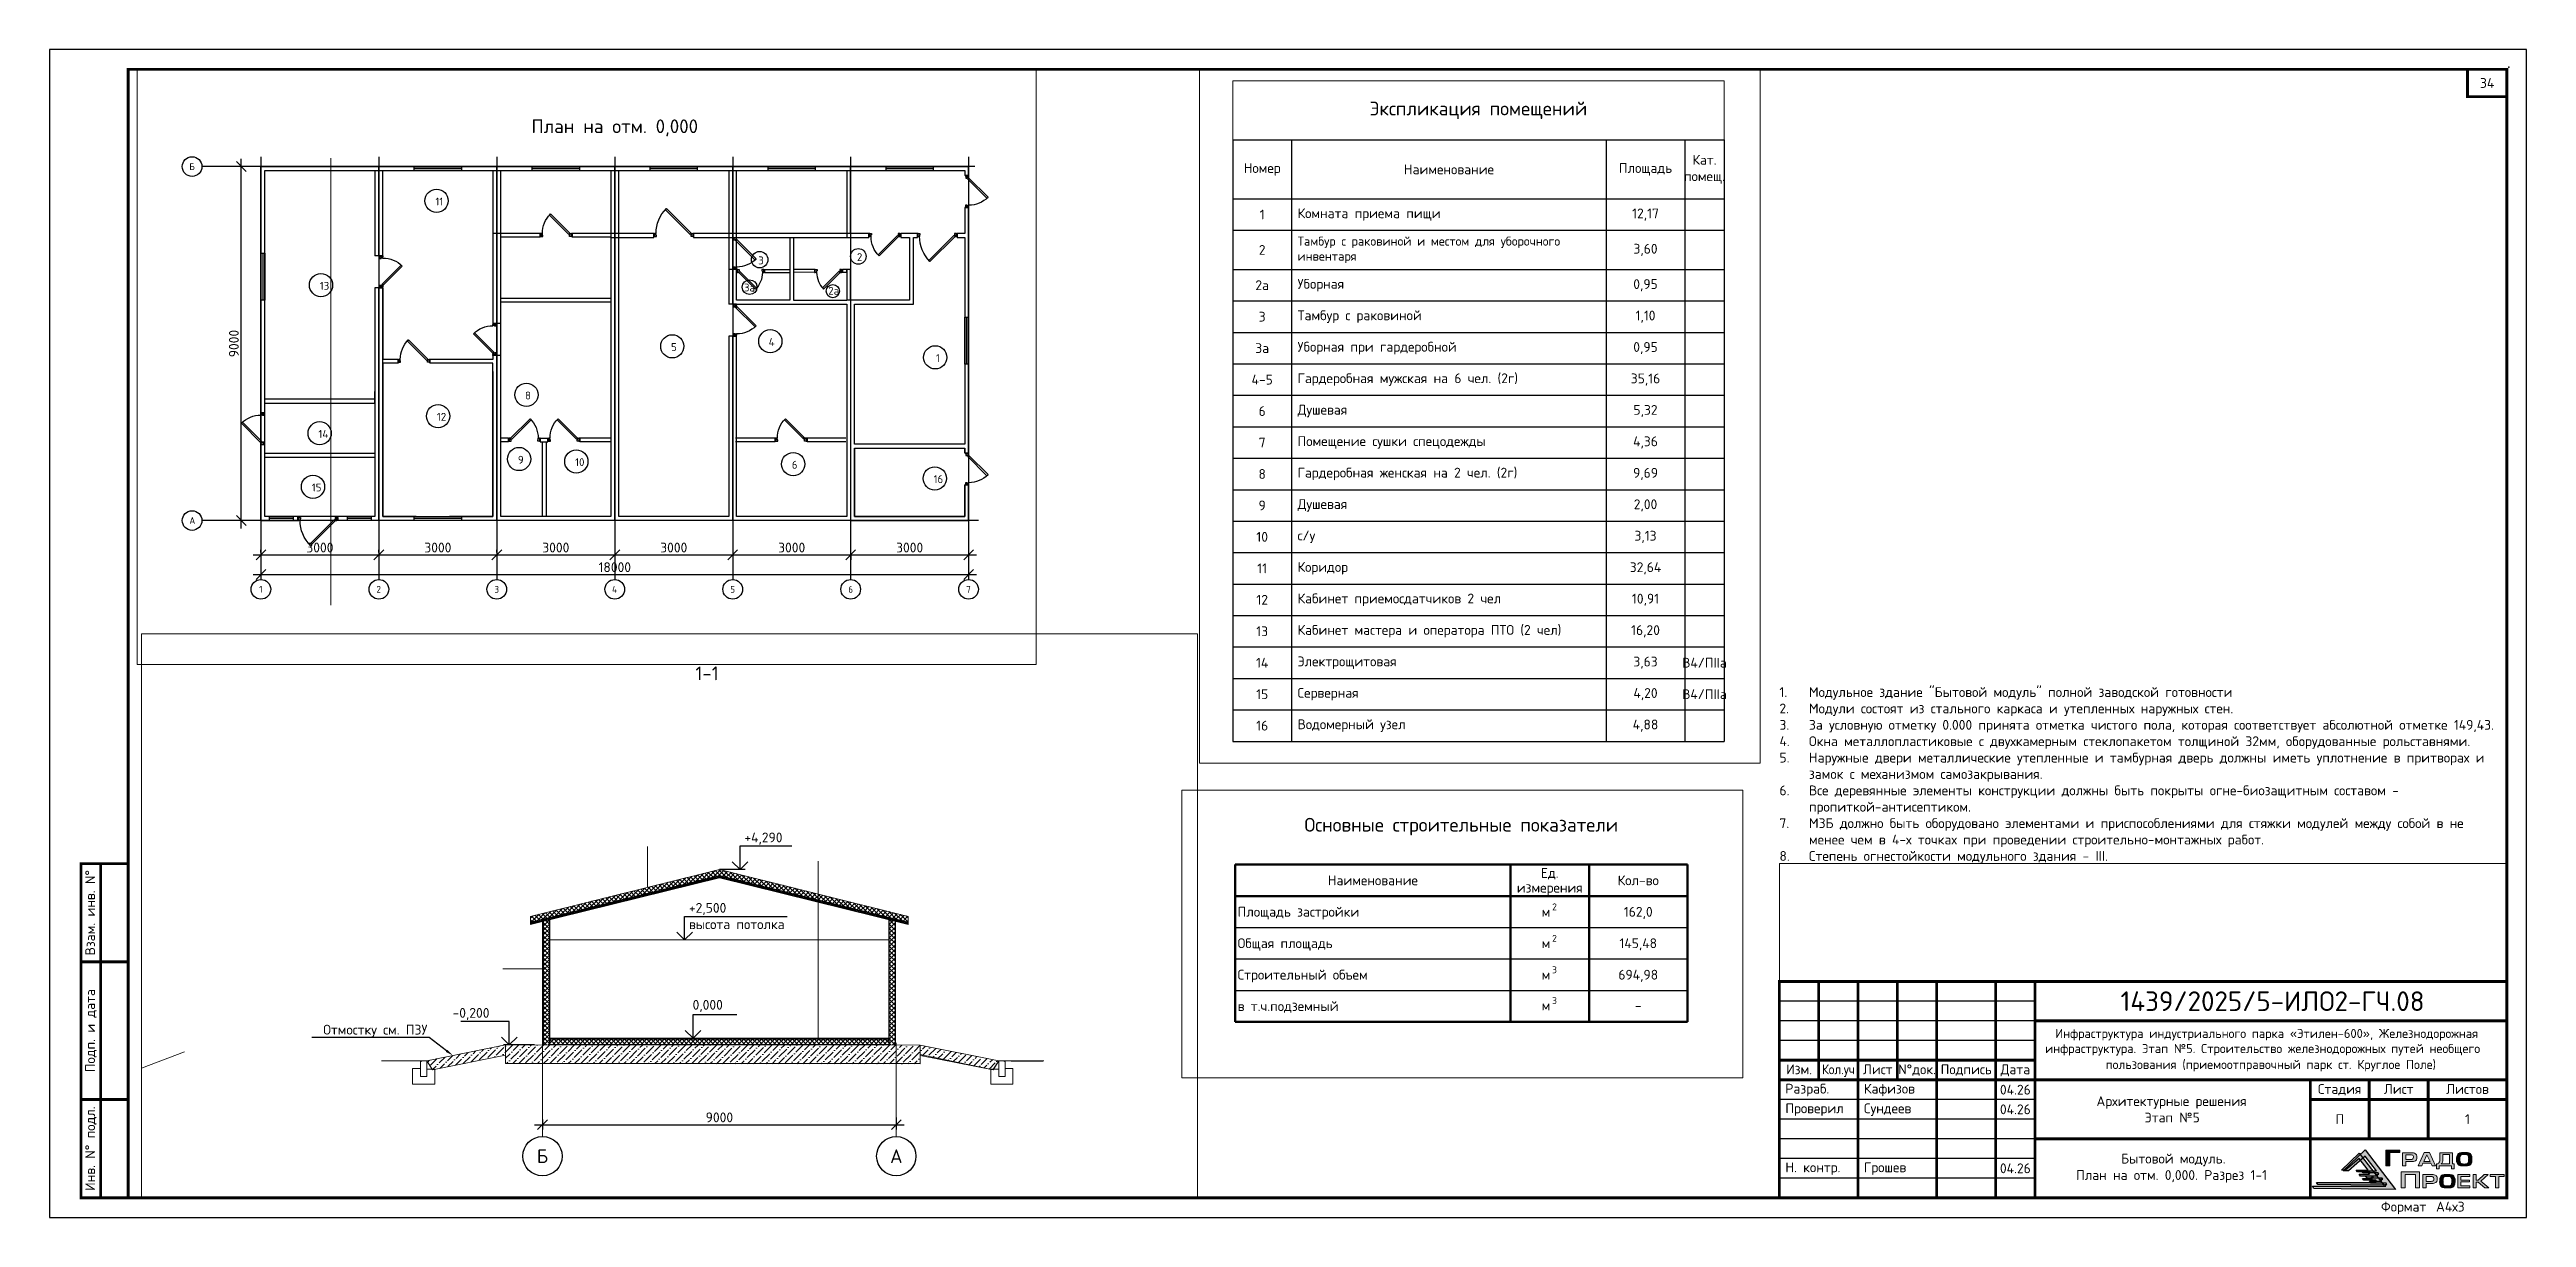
# Paper-space layout '08 быт модуль' of a CAD drawing. Header units: millimetres. Extents: x -59 to 571, y -49 to 248.
# The model-space entities are those that its viewports show. They can reach past a viewport. Long polylines and large blocks are cut down to what shows.
import ezdxf
from ezdxf import colors
from ezdxf.entities.mleader import LeaderData, LeaderLine
from ezdxf.enums import TextEntityAlignment as Align
from ezdxf.math import Vec2, Vec3

# ---------------------------------------------------------------- set-up
doc = ezdxf.new("R2010")
doc.units = ezdxf.units.MM
for name, pattern in [('ACAD_ISO03W100', [30, 12, -18]), ('DASHDOT_axis', [24, 20, -1.5, 1, -1.5]), ('HIDDEN', [0.375, 0.25, -0.125]), ('осевая2', [28.575, 19.05, -3.175, 3.175, -3.175])]:
    doc.linetypes.add(name, pattern=pattern)
doc.layers.get('Defpoints').update_dxf_attribs({"color": 3})
for name, color, linetype in [('1Оси', 7, 'Continuous'), ('ГрП_Рамка_ДинамическийФормат', 7, 'Continuous'), ('Маркер помещения', 7, 'Continuous'), ('Модуль3_9', 7, 'ACAD_ISO03W100'), ('Окно', 7, 'Continuous'), ('ПП_Рамка_ДинамическийФормат', 7, 'Continuous'), ('ТХ здание', 7, 'Continuous'), ('ТХ размеры', 7, 'Continuous')]:
    doc.layers.add(name, color=color, linetype=linetype)
for name, color, linetype, lineweight in [('7.1.Экспликация', 7, 'Continuous', 60), ('выноска', 7, 'Continuous', 18), ('Дополнительная', 7, 'Continuous', 18), ('оси', 7, 'осевая2', 13), ('основная', 7, 'Continuous', 50), ('отметки', 7, 'Continuous', 18), ('пунктир', 7, 'HIDDEN', 25), ('размеры', 7, 'Continuous', 18), ('текст', 7, 'Continuous', 20), ('тонкая', 7, 'Continuous', 20), ('штриховка', 7, 'Continuous', 9)]:
    doc.layers.add(name, color=color, linetype=linetype, lineweight=lineweight)
doc.styles.add('GOST-2.304_Type-B', font='GOST Common.ttf')
doc.styles.add('ISOCPEUR', font='isocpeur.ttf')
doc.styles.add('ВНИПИТЕКСТ', font='isocpeui.ttf')
doc.styles.add('ГОСТ 2.304', font='isocpeur.ttf')
doc.styles.add('СПДС', font='isocpeur.ttf')
doc.dimstyles.new('СПДС', dxfattribs={"dimscale": 50, "dimtxt": 2.5, "dimasz": 2.5, "dimexe": 1.25, "dimexo": 0.625, "dimtad": 1, "dimdec": 0, "dimrnd": 0.001, "dimtxsty": 'ГОСТ 2.304', "dimblk": 'OBLIQUE', "dimcen": 2.5, "dimdle": 2, "dimadec": 0, "dimazin": 2, "dimtfac": 0.75, "dimtdec": 0, "dimtmove": 1, "dimatfit": 3, "dimfxl": 1, "dimtolj": 1, "dimarcsym": 1})
doc.dimstyles.new('СПДС$0', dxfattribs={"dimscale": 100, "dimtxt": 2.5, "dimasz": 2.5, "dimexe": 1.25, "dimexo": 0.004, "dimgap": 1, "dimtad": 1, "dimdec": 0, "dimtxsty": 'ВНИПИТЕКСТ', "dimblk": 'OBLIQUE', "dimcen": 0, "dimdle": 1.25, "dimclrd": 256, "dimclre": 256, "dimclrt": 256, "dimadec": 0, "dimazin": 2, "dimtfac": 1, "dimtdec": 0, "dimtmove": 1, "dimatfit": 3, "dimldrblk": 'NONE', "dimfxl": 1, "dimlwd": -1, "dimlwe": -1, "dimarcsym": 0})

psp = doc.layouts.new('08 быт модуль')

# ---------------------------------------------------------------- texts
at = {"layer": 'текст', "lineweight": 20, "insert": (380.96, 40.88), "char_height": 2.5, "width": 179.775, "attachment_point": 7, "style": 'ГОСТ 2.304'}
psp.add_mtext('\\pi-7.5,l7.5,t7.5;1.^IМодульное здание "{\\A1;Бытовой модуль" полной заводской готовности\\P}2.^IМодули состоят из стального каркаса и утепленных наружных стен. \\P{\\A1;3.^IЗа условную отметку 0.000 принята отметка чистого пола, которая соответствует абсолютной отметке 149,43.} \\P4.^IОкна металлопластиковые с двухкамерным стеклопакетом толщиной 32мм, оборудованные рольставнями.   \\P5.^IНаружные двери металлические утепленные и тамбурная дверь должны иметь уплотнение в притворах и замок с механизмом самозакрывания. \\P6.^IВсе деревянные элементы конструкции должны быть покрыты огне-биозащитным составом - пропиткой-антисептиком.\\P7.^IМЗБ должно быть оборудовано элементами и приспособлениями для стяжки модулей между собой в не менее чем в 4-х точках при проведении строительно-монтажных работ.\\P8.^IСтепень огнестойкости модульного здания - III.', dxfattribs=at)
at = {"layer": 'текст', "lineweight": 20, "ltscale": 100, "char_height": 2.5, "width": 10, "attachment_point": 5, "style": 'ГОСТ 2.304'}
for insert in [(440.96, -16.62), (440.96, -21.62), (440.96, -36.62)]:
    psp.add_mtext('04.26', dxfattribs=dict(at, insert=insert))

msp = doc.modelspace()

# ---------------------------------------------------------------- texts
at = {"layer": 'Маркер помещения', "linetype": 'Continuous', "ltscale": 100, "style": 'ISOCPEUR'}
for s, p in [('11', (4192184.8, 3976004.8)), ('3', (4200395.9, 3974507.9)), ('2', (4202905.8, 3974590.4)), ('13', (4189244.5, 3973861.1)), ('3а', (4200033, 3973816.1)), ('2а', (4202178, 3973735)), ('5', (4198179.6, 3972304.3)), ('4', (4200661.4, 3972433.2)), ('1', (4204914.3, 3972023.5)), ('8', (4194464.2, 3971072.2)), ('14', (4189209.8, 3970093.8)), ('12', (4192222.3, 3970528.8)), ('9', (4194283.4, 3969437.9)), ('10', (4195738.8, 3969375.8)), ('6', (4201249.3, 3969310.3)), ('16', (4204856.3, 3968944.8)), ('15', (4189041.2, 3968732.3))]:
    msp.add_text(s, height=200, dxfattribs=at).set_placement(p)
at = {"layer": 'текст', "style": 'ГОСТ 2.304'}
msp.add_text(' 1-1', height=350, dxfattribs=at).set_placement((4221121.5, 4012242.1))
at = {"layer": 'текст', "ltscale": 100, "style": 'ГОСТ 2.304'}
for s, height, p in [('Основные строительные показатели', 350, (4245527.7, 4011323.8)), ('Наименование', 250, (4243277.7, 4009910.4)), ('Ед.', 250, (4247777.7, 4010097.9)), ('Кол-во', 250, (4250027.7, 4009910.4)), ('измерения', 250, (4247777.7, 4009722.9)), ('2', 175, (4247897.7, 4009235.4)), ('м', 250, (4247680.7, 4009110.4)), ('162,0', 250, (4250027.7, 4009110.4)), ('м', 250, (4247680.7, 4008310.4)), ('2', 175, (4247897.7, 4008435.4)), ('145,48', 250, (4250027.7, 4008310.4)), ('м', 250, (4247680.7, 4007510.4)), ('3', 175, (4247897.7, 4007635.4)), ('694,98', 250, (4250027.7, 4007510.4)), ('3', 175, (4247897.7, 4006853.2)), ('м', 250, (4247680.7, 4006728.2)), ('-', 250, (4250027.7, 4006728.2))]:
    msp.add_text(s, height=height, dxfattribs=at).set_placement(p, align=Align.MIDDLE_CENTER)
for s, p in [('Площадь застройки', (4239837.7, 4009110.4)), ('Общая площадь', (4239837.7, 4008310.4)), ('Строительный объем', (4239837.7, 4007510.4)), ('в т.ч.подземный', (4239837.7, 4006710.4))]:
    msp.add_text(s, height=250, dxfattribs=at).set_placement(p, align=Align.MIDDLE_LEFT)
at = {"layer": 'текст', "style": 'ГОСТ 2.304'}
msp.add_text('План на отм. 0,000', height=350, dxfattribs=at).set_placement((4196746.7, 3978017.9), align=Align.MIDDLE_CENTER)
at = {"layer": 'текст', "linetype": 'Continuous', "lineweight": 25, "ltscale": 100, "char_height": 250, "style": 'ГОСТ 2.304'}
for s, insert, width, attachment_point in [('+4,290', (4222589.1, 4008369.1), 1155.525, 1), ('+2,500\\Pвысота потолка', (4221178.2, 4006579.1), 2675.628, 1), ('-0,200', (4215165.3, 4003907.7), 1076.228, 1), ('0,000', (4221270.9, 4003806), 956.514, 7)]:
    msp.add_mtext(s, dxfattribs=dict(at, insert=insert, width=width, attachment_point=attachment_point))
at = {"layer": 'текст', "ltscale": 0.166667, "char_height": 350, "width": 464.12, "attachment_point": 5, "style": 'ГОСТ 2.304'}
for s, insert in [('Б', (4217452.9, 4000138.6)), ('А', (4226452.9, 4000138.6))]:
    msp.add_mtext(s, dxfattribs=dict(at, insert=insert))

# ---------------------------------------------------------------- blocks, each defined once
blk = doc.blocks.new('*U31')
at = {"layer": 'ПП_Рамка_ДинамическийФормат', "linetype": 'Continuous', "lineweight": 30, "true_color": 0x0c6001}
h = blk.add_hatch(color=88, dxfattribs=at)
h.dxf.hatch_style = 1
h.paths.add_polyline_path([(583.4, 11.89), (588.95, 17.21), (596.72, 7.1), (575.95, 7.34), (575.59, 7.93), (594.24, 7.93), (593.87, 8.41), (594.5, 8.41), (594.28, 8.69), (590.46, 8.69), (590.04, 9.24), (593.23, 9.24), (592.86, 9.72), (593.49, 9.73), (593.27, 10), (589.47, 10), (589.04, 10.56), (592.22, 10.56), (591.86, 11.03), (592.48, 11.04), (592.26, 11.33), (588.45, 11.32), (588.02, 11.87), (591.84, 11.88), (588.98, 15.58), (584.72, 11.89)])
at = {"layer": 'ПП_Рамка_ДинамическийФормат', "linetype": 'Continuous', "lineweight": 30, "true_color": 0x033c8c}
h = blk.add_hatch(color=156, dxfattribs=at)
h.dxf.hatch_style = 1
h.paths.add_polyline_path([(582.93, 12.05), (587.41, 16.35), (593.69, 8.19), (576.92, 8.38), (576.62, 8.85), (591.68, 8.85), (591.39, 9.24), (591.89, 9.24), (591.72, 9.47), (588.63, 9.47), (588.29, 9.91), (590.87, 9.91), (590.57, 10.3), (591.08, 10.3), (590.9, 10.53), (587.83, 10.53), (587.48, 10.98), (590.05, 10.98), (589.76, 11.36), (590.26, 11.36), (590.08, 11.6), (587.01, 11.59), (586.66, 12.04), (589.74, 12.04), (587.44, 15.03), (584, 12.05)])
at = {"layer": 'ПП_Рамка_ДинамическийФормат', "linetype": 'Continuous', "lineweight": 0, "true_color": 0x033c8c}
h = blk.add_hatch(color=156, dxfattribs=at)
h.dxf.hatch_style = 1
h.paths.add_polyline_path([(594.23, 13.1), (595.23, 13.1), (595.23, 16.53), (597.8, 16.53), (597.8, 17.14), (594.23, 17.14)])
h = blk.add_hatch(color=156, dxfattribs=at)
h.dxf.hatch_style = 1
h.paths.add_polyline_path([(601.81, 16.19, 0.129761), (600.77, 16.46), (598.48, 16.46), (598.48, 13.1), (599.33, 13.1), (599.33, 14.21), (600.8, 14.21, 0.148195), (601.76, 14.43, 0.229809), (602.12, 15.01), (602.12, 15.6, 0.271278)])
h.paths.add_polyline_path([(599.32, 15.95), (600.58, 15.95, -0.094959), (600.98, 15.88, -0.198887), (601.19, 15.68, -0.099141), (601.26, 15.31, -0.182798), (601.11, 14.9, -0.188884), (600.82, 14.74, -0.015492), (600.55, 14.72), (599.32, 14.72)], flags=16)
h.paths.add_polyline_path([(605.32, 16.48), (604.01, 16.48), (602.49, 13.1), (603.39, 13.1), (603.65, 13.79), (605.68, 13.79), (605.99, 13.1), (606.83, 13.1)])
h.paths.add_polyline_path([(604.67, 15.96), (605.5, 14.23), (603.87, 14.23)], flags=16)
h.paths.add_polyline_path([(611.21, 16.47), (607.94, 16.47), (607.94, 14.64, -0.224), (607.59, 13.73), (607.48, 13.62), (607.13, 13.62), (607.13, 12.35), (607.83, 12.35), (607.83, 13.1), (610.91, 13.1), (610.91, 12.36), (611.64, 12.36), (611.64, 13.62), (611.21, 13.62)])
h.paths.add_polyline_path([(608.73, 15.97), (610.42, 15.97), (610.42, 13.6), (608.33, 13.6), (608.34, 13.66), (608.41, 13.69), (608.48, 13.76, 0.193412), (608.73, 14.4)], flags=16)
h.paths.add_polyline_path([(602.77, 11.58), (598.11, 11.58), (598.11, 7.56), (599.13, 7.56), (599.13, 10.93), (601.75, 10.93), (601.75, 7.56), (602.77, 7.56)])
h.paths.add_polyline_path([(607.29, 9.47), (607.29, 10.05, 0.311605), (607.01, 10.64, 0.129761), (605.97, 10.91), (603.68, 10.91), (603.68, 7.56), (604.53, 7.56), (604.53, 8.66), (606, 8.66, 0.148195), (606.96, 8.89, 0.267677)])
h.paths.add_polyline_path([(604.53, 10.41), (605.78, 10.41, -0.094959), (606.19, 10.33, -0.198887), (606.4, 10.13, -0.099141), (606.47, 9.76, -0.182798), (606.32, 9.35, -0.188884), (606.03, 9.2, -0.015492), (605.76, 9.18), (604.53, 9.18)], flags=16)
h.paths.add_polyline_path([(615.51, 9.48), (613.33, 9.48), (613.33, 10.41), (615.61, 10.41), (615.61, 10.91), (612.53, 10.91), (612.53, 7.56), (615.61, 7.56), (615.61, 8.01), (613.33, 8.01), (613.33, 9.04), (615.51, 9.04)])
h.paths.add_polyline_path([(617.25, 10.91), (616.45, 10.91), (616.45, 7.56), (617.25, 7.56), (617.25, 9), (617.73, 9), (619.41, 7.56), (620.42, 7.56), (618.4, 9.26), (620.26, 10.91), (619.28, 10.91), (617.72, 9.5), (617.25, 9.5)])
h.paths.add_polyline_path([(622.96, 10.4), (624.32, 10.4), (624.32, 10.91), (620.79, 10.91), (620.79, 10.4), (622.15, 10.4), (622.15, 7.56), (622.96, 7.56)])
h = blk.add_hatch(color=156, dxfattribs=at)
h.dxf.hatch_style = 1
edge = h.paths.add_edge_path()
edge.add_spline(control_points=[(614.18, 13.1), (614.31, 13.1), (614.55, 13.1), (614.88, 13.12), (615.17, 13.17), (615.43, 13.26), (615.66, 13.35), (615.86, 13.54), (616.04, 13.82), (616.16, 14.32), (616.15, 14.7), (616.14, 14.94), (616.14, 15.1), (616.14, 15.39), (616.04, 15.79), (615.86, 16.07), (615.66, 16.26), (615.43, 16.36), (615.17, 16.45), (614.88, 16.5), (614.55, 16.51), (614.31, 16.51), (614.18, 16.51), (614.05, 16.51), (613.82, 16.51), (613.49, 16.5), (613.2, 16.45), (612.94, 16.36), (612.71, 16.26), (612.51, 16.07), (612.33, 15.79), (612.23, 15.39), (612.23, 15.1), (612.23, 14.94), (612.22, 14.7), (612.21, 14.32), (612.33, 13.82), (612.51, 13.54), (612.71, 13.35), (612.94, 13.26), (613.2, 13.17), (613.49, 13.12), (613.82, 13.1), (614.05, 13.1), (614.18, 13.1)], knot_values=[0, 0, 0, 0, 0.392432, 0.709081, 0.998708, 1.278127, 1.53821, 1.728059, 2.110629, 2.5013, 3.242256, 3.242256, 3.242256, 3.711066, 4.101736, 4.484307, 4.674156, 4.934238, 5.213657, 5.503284, 5.819934, 6.212366, 6.212366, 6.212366, 6.590896, 6.907546, 7.197173, 7.476592, 7.736674, 7.926524, 8.309094, 8.699764, 9.168574, 9.168574, 9.168574, 9.90953, 10.300201, 10.682771, 10.87262, 11.132703, 11.412122, 11.701749, 12.018398, 12.396929, 12.396929, 12.396929, 12.396929], degree=3, periodic=0)
edge = h.paths.add_edge_path(flags=16)
edge.add_spline(control_points=[(613.07, 14.94), (613.07, 14.88), (613.07, 14.8), (613.07, 14.81), (613.07, 14.69), (613.06, 14.48), (613.1, 14.21), (613.14, 14), (613.23, 13.87), (613.29, 13.75), (613.41, 13.68), (613.54, 13.61), (613.7, 13.6), (613.89, 13.59), (614.04, 13.58), (614.15, 13.58), (614.18, 13.58), (614.22, 13.58), (614.32, 13.58), (614.48, 13.59), (614.66, 13.6), (614.83, 13.61), (614.96, 13.68), (615.07, 13.74), (615.14, 13.87), (615.22, 13.99), (615.27, 14.2), (615.31, 14.47), (615.3, 14.69), (615.3, 14.81), (615.3, 14.93), (615.31, 15.14), (615.27, 15.41), (615.23, 15.62), (615.14, 15.75), (615.07, 15.87), (614.96, 15.93), (614.83, 16), (614.66, 16.01), (614.48, 16.02), (614.32, 16.03), (614.22, 16.03), (614.19, 16.03), (614.15, 16.03), (614.05, 16.03), (613.89, 16.02), (613.71, 16.01), (613.54, 16), (613.41, 15.93), (613.3, 15.87), (613.23, 15.75), (613.15, 15.62), (613.1, 15.41), (613.06, 15.14), (613.07, 15), (613.07, 14.94)], knot_values=[0, 0, 0, 0, 1, 2, 3, 4, 5, 6, 7, 8, 9, 10, 11, 12, 13, 14, 15, 16, 17, 18, 19, 20, 21, 22, 23, 24, 25, 26, 27, 28, 29, 30, 31, 32, 33, 34, 35, 36, 37, 38, 39, 40, 41, 42, 43, 44, 45, 46, 47, 48, 49, 50, 51, 52, 53, 53, 53, 53], degree=3, periodic=0)
h = blk.add_hatch(color=156, dxfattribs=at)
h.dxf.hatch_style = 1
edge = h.paths.add_edge_path()
edge.add_spline(control_points=[(609.88, 7.56), (610.01, 7.56), (610.25, 7.56), (610.58, 7.56), (610.87, 7.58), (611.14, 7.67), (611.36, 7.76), (611.57, 7.96), (611.74, 8.23), (611.86, 8.73), (611.85, 9.11), (611.85, 9.36), (611.85, 9.51), (611.85, 9.8), (611.74, 10.21), (611.57, 10.48), (611.36, 10.68), (611.14, 10.77), (610.87, 10.86), (610.58, 10.91), (610.25, 10.91), (610.01, 10.91), (609.88, 10.91), (609.76, 10.91), (609.52, 10.91), (609.2, 10.91), (608.9, 10.86), (608.64, 10.77), (608.41, 10.68), (608.21, 10.48), (608.04, 10.21), (607.93, 9.8), (607.93, 9.51), (607.93, 9.36), (607.92, 9.11), (607.91, 8.73), (608.04, 8.23), (608.21, 7.96), (608.41, 7.76), (608.64, 7.67), (608.9, 7.58), (609.2, 7.56), (609.52, 7.56), (609.76, 7.56), (609.88, 7.56)], knot_values=[0, 0, 0, 0, 0.392432, 0.709081, 0.998708, 1.278127, 1.53821, 1.728059, 2.110629, 2.5013, 3.242256, 3.242256, 3.242256, 3.711066, 4.101736, 4.484307, 4.674156, 4.934238, 5.213657, 5.503284, 5.819934, 6.212366, 6.212366, 6.212366, 6.590896, 6.907546, 7.197173, 7.476592, 7.736674, 7.926524, 8.309094, 8.699764, 9.168574, 9.168574, 9.168574, 9.90953, 10.300201, 10.682771, 10.87262, 11.132703, 11.412122, 11.701749, 12.018398, 12.396929, 12.396929, 12.396929, 12.396929], degree=3, periodic=0)
edge = h.paths.add_edge_path(flags=16)
edge.add_spline(control_points=[(608.77, 9.35), (608.78, 9.3), (608.78, 9.22), (608.78, 9.22), (608.77, 9.11), (608.77, 8.89), (608.81, 8.62), (608.85, 8.41), (608.93, 8.28), (609, 8.16), (609.11, 8.1), (609.24, 8.03), (609.41, 8.02), (609.59, 8), (609.75, 8), (609.85, 8), (609.89, 8), (609.92, 8), (610.03, 8), (610.19, 8), (610.37, 8.01), (610.53, 8.02), (610.66, 8.09), (610.78, 8.16), (610.85, 8.28), (610.93, 8.4), (610.97, 8.61), (611.01, 8.88), (611.01, 9.1), (611, 9.22), (611.01, 9.34), (611.01, 9.55), (610.97, 9.82), (610.93, 10.03), (610.85, 10.16), (610.78, 10.28), (610.67, 10.34), (610.53, 10.42), (610.37, 10.42), (610.19, 10.44), (610.03, 10.44), (609.93, 10.44), (609.89, 10.44), (609.85, 10.44), (609.75, 10.44), (609.59, 10.44), (609.41, 10.42), (609.25, 10.41), (609.11, 10.34), (609, 10.28), (608.93, 10.16), (608.85, 10.03), (608.81, 9.82), (608.77, 9.55), (608.77, 9.41), (608.77, 9.35)], knot_values=[0, 0, 0, 0, 1, 2, 3, 4, 5, 6, 7, 8, 9, 10, 11, 12, 13, 14, 15, 16, 17, 18, 19, 20, 21, 22, 23, 24, 25, 26, 27, 28, 29, 30, 31, 32, 33, 34, 35, 36, 37, 38, 39, 40, 41, 42, 43, 44, 45, 46, 47, 48, 49, 50, 51, 52, 53, 53, 53, 53], degree=3, periodic=0)
at = {"layer": 'ПП_Рамка_ДинамическийФормат'}
blk.add_lwpolyline([(0, 0), (630, 0), (630, 297), (0, 297)], close=True, dxfattribs=at)
at = {"layer": 'ПП_Рамка_ДинамическийФормат', "const_width": 0.7}
for points in [[(20, 5), (625, 5), (625, 292), (20, 292)], [(625, 285), (625, 292), (615, 292), (615, 285)], [(8, 5), (20, 5), (20, 90), (8, 90)], [(440, 60), (440, 5), (625, 5), (625, 60)]]:
    blk.add_lwpolyline(points, close=True, dxfattribs=at)
for points in [[(13, 5), (13, 90)], [(20, 65), (8, 65)], [(450, 60), (450, 35)], [(460, 60), (460, 5)], [(470, 60), (470, 35)], [(480, 60), (480, 5)], [(495, 60), (495, 5)], [(505, 60), (505, 5)], [(505, 50), (625, 50)], [(505, 40), (440, 40)], [(505, 35), (440, 35)], [(505, 35), (625, 35)], [(575, 35), (575, 5)], [(590, 35), (590, 20)], [(605, 35), (605, 20)], [(20, 30), (8, 30)], [(625, 30), (575, 30)], [(505, 20), (625, 20)]]:
    blk.add_lwpolyline(points, dxfattribs=at)
at = {"layer": 'ПП_Рамка_ДинамическийФормат'}
for points in [[(505, 55), (440, 55)], [(505, 50), (440, 50)], [(505, 45), (440, 45)], [(505, 30), (440, 30)], [(505, 25), (440, 25)], [(505, 20), (440, 20)], [(505, 15), (440, 15)], [(505, 10), (440, 10)]]:
    blk.add_lwpolyline(points, dxfattribs=at)
at = {"layer": 'ПП_Рамка_ДинамическийФормат', "color": 88, "linetype": 'Continuous', "lineweight": 30, "true_color": 0x0c6001}
blk.add_lwpolyline([(583.4, 11.89), (588.95, 17.21), (596.72, 7.1), (575.95, 7.34), (575.59, 7.93), (594.24, 7.93), (593.87, 8.41), (594.5, 8.41), (594.28, 8.69), (590.46, 8.69), (590.04, 9.24), (593.23, 9.24), (592.86, 9.72), (593.49, 9.73), (593.27, 10), (589.47, 10), (589.04, 10.56), (592.22, 10.56), (591.86, 11.03), (592.48, 11.04), (592.26, 11.33), (588.45, 11.32), (588.02, 11.87), (591.84, 11.88), (588.98, 15.58), (584.72, 11.89)], close=True, dxfattribs=at)
at = {"layer": 'ПП_Рамка_ДинамическийФормат', "color": 7, "linetype": 'Continuous', "lineweight": 30, "true_color": 0xffffff}
blk.add_lwpolyline([(582.93, 12.05), (587.41, 16.35), (593.69, 8.19), (576.92, 8.38), (576.62, 8.85), (591.68, 8.85), (591.39, 9.24), (591.89, 9.24), (591.72, 9.47), (588.63, 9.47), (588.29, 9.91), (590.87, 9.91), (590.57, 10.3), (591.08, 10.3), (590.9, 10.53), (587.83, 10.53), (587.48, 10.98), (590.05, 10.98), (589.76, 11.36), (590.26, 11.36), (590.08, 11.6), (587.01, 11.59), (586.66, 12.04), (589.74, 12.04), (587.44, 15.03), (584, 12.05)], close=True, dxfattribs=at)
at = {"layer": 'ПП_Рамка_ДинамическийФормат', "color": 156, "linetype": 'Continuous', "lineweight": 0, "true_color": 0x033c8c}
blk.add_lwpolyline([(594.23, 13.1), (594.23, 17.14), (597.8, 17.14), (597.8, 16.53), (595.23, 16.53), (595.23, 13.1), (594.23, 13.1)], dxfattribs=at)
for points in [[(598.48, 13.1), (598.48, 16.46), (600.77, 16.46, -0.129761), (601.81, 16.19, -0.271278), (602.12, 15.6), (602.12, 15.01, -0.229809), (601.76, 14.43, -0.148195), (600.8, 14.21), (599.33, 14.21), (599.33, 13.1), (598.48, 13.1)], [(607.94, 16.47), (611.21, 16.47), (611.21, 13.62), (611.64, 13.62), (611.64, 12.36), (610.91, 12.36), (610.91, 13.1), (607.83, 13.1), (607.83, 12.35), (607.13, 12.35), (607.13, 13.62), (607.48, 13.62), (607.59, 13.73, 0.224), (607.94, 14.64), (607.94, 16.47)], [(603.68, 7.56), (603.68, 10.91), (605.97, 10.91, -0.129761), (607.01, 10.64, -0.311605), (607.29, 10.05), (607.29, 9.47, -0.267677), (606.96, 8.89, -0.148195), (606, 8.66), (604.53, 8.66), (604.53, 7.56), (603.68, 7.56)]]:
    blk.add_lwpolyline(points, format="xyb", dxfattribs=at)
for points in [[(599.32, 15.95), (600.58, 15.95, -0.094959), (600.98, 15.88, -0.198887), (601.19, 15.68, -0.099141), (601.26, 15.31, -0.182798), (601.11, 14.9, -0.188884), (600.82, 14.74, -0.015492), (600.55, 14.72), (599.32, 14.72), (599.32, 15.95)], [(608.73, 15.97), (610.42, 15.97), (610.42, 13.6), (608.33, 13.6), (608.34, 13.66), (608.41, 13.69), (608.48, 13.76, 0.193412), (608.73, 14.4), (608.73, 15.97)], [(604.53, 10.41), (605.78, 10.41, -0.094959), (606.19, 10.33, -0.198887), (606.4, 10.13, -0.099141), (606.47, 9.76, -0.182798), (606.32, 9.35, -0.188884), (606.03, 9.2, -0.015492), (605.76, 9.18), (604.53, 9.18), (604.53, 10.41)]]:
    blk.add_lwpolyline(points, format="xyb", close=True, dxfattribs=at)
for points in [[(602.49, 13.1), (604.01, 16.48), (605.32, 16.48), (606.83, 13.1), (605.99, 13.1), (605.68, 13.79), (603.65, 13.79), (603.39, 13.1)], [(603.87, 14.23), (605.5, 14.23), (604.67, 15.96), (603.87, 14.23)], [(602.77, 7.56), (602.77, 11.58), (598.11, 11.58), (598.11, 7.56), (599.13, 7.56), (599.13, 10.93), (601.75, 10.93), (601.75, 7.56)], [(612.53, 10.91), (612.53, 7.56), (615.61, 7.56), (615.61, 8.01), (613.33, 8.01), (613.33, 9.04), (615.51, 9.04), (615.51, 9.48), (613.33, 9.48), (613.33, 10.41), (615.61, 10.41), (615.61, 10.91)], [(616.45, 10.91), (617.25, 10.91), (617.25, 9.5), (617.72, 9.5), (619.28, 10.91), (620.26, 10.91), (618.4, 9.26), (620.42, 7.56), (619.41, 7.56), (617.73, 9), (617.25, 9), (617.25, 7.56), (616.45, 7.56)], [(622.15, 7.56), (622.15, 10.4), (620.79, 10.4), (620.79, 10.91), (624.32, 10.91), (624.32, 10.4), (622.96, 10.4), (622.96, 7.56)]]:
    blk.add_lwpolyline(points, close=True, dxfattribs=at)
for points in [[(614.18, 13.1), (614.31, 13.1), (614.55, 13.1), (614.88, 13.12), (615.17, 13.17), (615.43, 13.26), (615.66, 13.35), (615.86, 13.54), (616.04, 13.82), (616.16, 14.32), (616.15, 14.7), (616.14, 14.94), (616.14, 15.1), (616.14, 15.39), (616.04, 15.79), (615.86, 16.07), (615.66, 16.26), (615.43, 16.36), (615.17, 16.45), (614.88, 16.5), (614.55, 16.51), (614.31, 16.51), (614.18, 16.51), (614.05, 16.51), (613.82, 16.51), (613.49, 16.5), (613.2, 16.45), (612.94, 16.36), (612.71, 16.26), (612.51, 16.07), (612.33, 15.79), (612.23, 15.39), (612.23, 15.1), (612.23, 14.94), (612.22, 14.7), (612.21, 14.32), (612.33, 13.82), (612.51, 13.54), (612.71, 13.35), (612.94, 13.26), (613.2, 13.17), (613.49, 13.12), (613.82, 13.1), (614.05, 13.1), (614.18, 13.1)], [(609.88, 7.56), (610.01, 7.56), (610.25, 7.56), (610.58, 7.56), (610.87, 7.58), (611.14, 7.67), (611.36, 7.76), (611.57, 7.96), (611.74, 8.23), (611.86, 8.73), (611.85, 9.11), (611.85, 9.36), (611.85, 9.51), (611.85, 9.8), (611.74, 10.21), (611.57, 10.48), (611.36, 10.68), (611.14, 10.77), (610.87, 10.86), (610.58, 10.91), (610.25, 10.91), (610.01, 10.91), (609.88, 10.91), (609.76, 10.91), (609.52, 10.91), (609.2, 10.91), (608.9, 10.86), (608.64, 10.77), (608.41, 10.68), (608.21, 10.48), (608.04, 10.21), (607.93, 9.8), (607.93, 9.51), (607.93, 9.36), (607.92, 9.11), (607.91, 8.73), (608.04, 8.23), (608.21, 7.96), (608.41, 7.76), (608.64, 7.67), (608.9, 7.58), (609.2, 7.56), (609.52, 7.56), (609.76, 7.56), (609.88, 7.56)]]:
    blk.add_open_spline(points, degree=3, knots=[0, 0, 0, 0, 0.392432, 0.709081, 0.998708, 1.278127, 1.53821, 1.728059, 2.110629, 2.5013, 3.242256, 3.242256, 3.242256, 3.711066, 4.101736, 4.484307, 4.674156, 4.934238, 5.213657, 5.503284, 5.819934, 6.212366, 6.212366, 6.212366, 6.590896, 6.907546, 7.197173, 7.476592, 7.736674, 7.926524, 8.309094, 8.699764, 9.168574, 9.168574, 9.168574, 9.90953, 10.300201, 10.682771, 10.87262, 11.132703, 11.412122, 11.701749, 12.018398, 12.396929, 12.396929, 12.396929, 12.396929], dxfattribs=at)
for points in [[(613.07, 14.94), (613.07, 14.88), (613.07, 14.8), (613.07, 14.81), (613.07, 14.69), (613.06, 14.48), (613.1, 14.21), (613.14, 14), (613.23, 13.87), (613.29, 13.75), (613.41, 13.68), (613.54, 13.61), (613.7, 13.6), (613.89, 13.59), (614.04, 13.58), (614.15, 13.58), (614.18, 13.58), (614.22, 13.58), (614.32, 13.58), (614.48, 13.59), (614.66, 13.6), (614.83, 13.61), (614.96, 13.68), (615.07, 13.74), (615.14, 13.87), (615.22, 13.99), (615.27, 14.2), (615.31, 14.47), (615.3, 14.69), (615.3, 14.81), (615.3, 14.93), (615.31, 15.14), (615.27, 15.41), (615.23, 15.62), (615.14, 15.75), (615.07, 15.87), (614.96, 15.93), (614.83, 16), (614.66, 16.01), (614.48, 16.02), (614.32, 16.03), (614.22, 16.03), (614.19, 16.03), (614.15, 16.03), (614.05, 16.03), (613.89, 16.02), (613.71, 16.01), (613.54, 16), (613.41, 15.93), (613.3, 15.87), (613.23, 15.75), (613.15, 15.62), (613.1, 15.41), (613.06, 15.14), (613.07, 15), (613.07, 14.94)], [(608.77, 9.35), (608.78, 9.3), (608.78, 9.22), (608.78, 9.22), (608.77, 9.11), (608.77, 8.89), (608.81, 8.62), (608.85, 8.41), (608.93, 8.28), (609, 8.16), (609.11, 8.1), (609.24, 8.03), (609.41, 8.02), (609.59, 8), (609.75, 8), (609.85, 8), (609.89, 8), (609.92, 8), (610.03, 8), (610.19, 8), (610.37, 8.01), (610.53, 8.02), (610.66, 8.09), (610.78, 8.16), (610.85, 8.28), (610.93, 8.4), (610.97, 8.61), (611.01, 8.88), (611.01, 9.1), (611, 9.22), (611.01, 9.34), (611.01, 9.55), (610.97, 9.82), (610.93, 10.03), (610.85, 10.16), (610.78, 10.28), (610.67, 10.34), (610.53, 10.42), (610.37, 10.42), (610.19, 10.44), (610.03, 10.44), (609.93, 10.44), (609.89, 10.44), (609.85, 10.44), (609.75, 10.44), (609.59, 10.44), (609.41, 10.42), (609.25, 10.41), (609.11, 10.34), (609, 10.28), (608.93, 10.16), (608.85, 10.03), (608.81, 9.82), (608.77, 9.55), (608.77, 9.41), (608.77, 9.35)]]:
    blk.add_open_spline(points, degree=3, dxfattribs=at)
at = {"layer": 'ПП_Рамка_ДинамическийФормат'}
blk.add_point((625.5, 292.5), dxfattribs=at)
at = {"layer": 'ПП_Рамка_ДинамическийФормат', "style": 'ISOCPEUR'}
for s, p in [('Взам. инв. N%%D', (12.33, 77.5)), ('Подп. и дата', (12.33, 47.5)), ('Инв. N%%D подл.', (12.33, 17.5))]:
    blk.add_text(s, height=2.5, rotation=90, dxfattribs=at).set_placement(p, align=Align.BOTTOM_CENTER)
at = {"layer": 'ПП_Рамка_ДинамическийФормат', "style": 'СПДС'}
for s, p in [('Изм.', (445, 35.67)), ('Лист', (465, 35.67)), ('N%%Dдок.', (475, 35.67)), ('Подпись', (487.5, 35.67)), ('Дата', (500, 35.67)), ('Стадия', (582.5, 30.67)), ('Лист', (597.5, 30.67)), ('Листов', (615, 30.67))]:
    blk.add_text(s, height=2.5, dxfattribs=at).set_placement(p, align=Align.BOTTOM_CENTER)
at = {"layer": 'ПП_Рамка_ДинамическийФормат', "style": 'СПДС', "width": 0.9}
blk.add_text('Кол.уч', height=2.5, dxfattribs=at).set_placement((455, 35.67), align=Align.BOTTOM_CENTER)
at = {"layer": 'ПП_Рамка_ДинамическийФормат', "style": 'ISOCPEUR'}
blk.add_text('Формат', height=2.5, dxfattribs=at).set_placement((593, 1.5))
at = {"layer": 'ПП_Рамка_ДинамическийФормат', "flags": 4}
for tag, height, style, p in [('НОМЕР', 2.5, 'ISOCPEUR', (620, 288.5)), ('ШИФР', 5, 'СПДС', (565, 55)), ('ОБЪЕКТ', 2.5, 'СПДС', (565, 42.5)), ('ПОДОБЪЕКТ', 2.5, 'СПДС', (540, 27.5)), ('СТАДИЯ', 2.5, 'СПДС', (582.5, 25)), ('ЛИСТ', 2.5, 'СПДС', (597.5, 25)), ('ЛИСТОВ', 2.5, 'СПДС', (615, 25)), ('ЧЕРТЕЖ', 2.5, 'СПДС', (540, 12.5))]:
    blk.add_attdef(tag, text='', height=height, dxfattribs=dict(at, style=style)).set_placement(p, align=Align.MIDDLE_CENTER)
at = {"layer": 'ПП_Рамка_ДинамическийФормат', "style": 'СПДС'}
for tag, p, flags in [('СПЕЦ_1', (441.5, 31.5), 12), ('ФАМИЛИЯ_1', (461.5, 31.5), 4), ('СПЕЦ_2', (441.5, 26.5), 12), ('ФАМИЛИЯ_2', (461.5, 26.5), 4), ('СПЕЦ_3', (441.5, 21.5), 12), ('СПЕЦ_4', (441.5, 16.5), 12), ('ФАМИЛИЯ_3', (461.5, 21.5), 4), ('ФАМИЛИЯ_4', (461.5, 16.5), 4), ('СПЕЦ_5', (441.5, 11.5), 12), ('ФАМИЛИЯ_5', (461.5, 11.5), 4), ('СПЕЦ_6', (441.5, 6.5), 12), ('ФАМИЛИЯ_6', (461.5, 6.5), 4)]:
    blk.add_attdef(tag, p, '', height=2.5, dxfattribs=dict(at, flags=flags))
blk.add_attdef('ФОРМАТ', (607, 1.5), '', height=2.5, dxfattribs=at)
blk = doc.blocks.new('_Oblique')
at = {"color": 0, "linetype": 'ByBlock', "lineweight": -2}
blk.add_line((-0.5, -0.5), (0.5, 0.5), dxfattribs=at)
blk = doc.blocks.new('*D165')
at = {"layer": 'Defpoints', "color": 0, "linetype": 'Continuous', "lineweight": 20, "transparency": 16777216}
for p in [(4217453, 4001139), (4226453, 4001183), (4226453, 4000939)]:
    blk.add_point(p, dxfattribs=at)
at = {"layer": 'размеры', "color": 0, "linetype": 'Continuous', "lineweight": -2, "transparency": 16777216}
for p, q in [((4217253, 4000939), (4226653, 4000939)), ((4217453, 4001076), (4217453, 4000814)), ((4226453, 4001120), (4226453, 4000814))]:
    blk.add_line(p, q, dxfattribs=at)
at = {"layer": 'размеры', "color": 0, "linetype": 'Continuous', "lineweight": -2, "transparency": 16777216, "xscale": 250, "yscale": 250, "zscale": 250, "rotation": 180}
blk.add_blockref('_Oblique', (4217453, 4000939), dxfattribs=at)
at = {"layer": 'размеры', "color": 0, "linetype": 'Continuous', "lineweight": -2, "transparency": 16777216, "xscale": 250, "yscale": 250, "zscale": 250}
blk.add_blockref('_Oblique', (4226453, 4000939), dxfattribs=at)
at = {"layer": 'размеры', "color": 0, "linetype": 'Continuous', "lineweight": 25, "transparency": 16777216, "insert": (4221953, 4001126), "char_height": 250, "attachment_point": 5, "style": 'ГОСТ 2.304'}
blk.add_mtext('\\A1;9000', dxfattribs=at)
blk = doc.blocks.new('Оси')
at = {"layer": 'ТХ размеры', "linetype": 'DASHDOT_axis', "ltscale": 50, "flags": 128}
for points in [[(18155.34, 12000), (-1000, 12000), (-1500, 12000)], [(0, 12250), (0, 12000), (0, 1500)], [(3000, 12250), (3000, 12000), (3000, 1500)], [(6000, 12250), (6000, 12000), (6000, 1500)], [(9000, 12250), (9000, 12000), (9000, 1500)], [(12000, 12250), (12000, 12000), (12000, 1500)], [(15000, 12250), (15000, 12000), (15000, 1500)], [(18000, 12250), (18000, 12000), (18000, 1500)], [(18250, 3000), (18000, 3000), (0, 3000), (-1000, 3000), (-1500, 3000)]]:
    blk.add_lwpolyline(points, dxfattribs=at)
at = {"layer": 'ТХ размеры', "linetype": 'Continuous'}
for centre in [(-1750, 12000), (-1750, 3000), (0, 1250), (3000, 1250), (6000, 1250), (9000, 1250), (12000, 1250), (15000, 1250), (18000, 1250)]:
    blk.add_circle(centre, 250, dxfattribs=at)
at = {"layer": 'ТХ размеры', "style": 'GOST-2.304_Type-B'}
for s, p in [('Б', (-1820, 11912.5)), ('А', (-1820, 2912.5)), ('1', (-43.75, 1162.5)), ('2', (2938.75, 1162.5)), ('3', (5938.75, 1162.5)), ('4', (8930, 1162.5)), ('5', (11938.75, 1162.5)), ('6', (14938.75, 1162.5)), ('7', (17938.75, 1162.5))]:
    blk.add_text(s, height=175, dxfattribs=at).set_placement(p)
blk = doc.blocks.new('*U47')
at = {"ltscale": 100}
blk.add_lwpolyline([(54, -39), (83, -11), (577, -505), (549, -533)], close=True, dxfattribs=at)
blk.add_arc((55, -38), 700, 315.13505, 0, dxfattribs=at)
at = {"layer": 'ТХ здание', "ltscale": 100}
for p, q in [((20, -38), (20, 38)), ((20, 38), (65, 38)), ((65, 4), (53, 4)), ((53, 4), (53, -36)), ((65, 38), (65, 4)), ((790, 38), (745, 38)), ((745, 38), (745, 4)), ((745, 4), (757, 4)), ((757, 4), (757, -38)), ((790, -38), (790, 38)), ((51, -38), (20, -38)), ((757, -38), (790, -38))]:
    blk.add_line(p, q, dxfattribs=at)
for points in [[(20, 38), (0, 38), (0, -38), (20, -38)], [(790, 38), (810, 38), (810, -38), (790, -38)]]:
    blk.add_lwpolyline(points, close=True, dxfattribs=at)
blk.add_circle((53, -38), 2, dxfattribs=at)
blk = doc.blocks.new('*U37')
at = {"ltscale": 100}
blk.add_lwpolyline([(54, 39), (83, 11), (577, 505), (549, 533)], close=True, dxfattribs=at)
blk.add_arc((55, 38), 700, 0, 44.86495, dxfattribs=at)
at = {"layer": 'ТХ здание', "ltscale": 100}
for p, q in [((20, 38), (20, -37)), ((51, 38), (20, 38)), ((53, -4), (53, 36)), ((757, -4), (757, 38)), ((757, 38), (790, 38)), ((790, 38), (790, -37)), ((20, -37), (65, -37)), ((65, -4), (53, -4)), ((65, -37), (65, -4)), ((745, -37), (745, -4)), ((745, -4), (757, -4)), ((790, -37), (745, -37))]:
    blk.add_line(p, q, dxfattribs=at)
for points in [[(20, -37), (0, -37), (0, 38), (20, 38)], [(790, -37), (810, -37), (810, 38), (790, 38)]]:
    blk.add_lwpolyline(points, close=True, dxfattribs=at)
blk.add_circle((53, 38), 2, dxfattribs=at)
blk = doc.blocks.new('*U36')
at = {"ltscale": 100}
blk.add_lwpolyline([(54, 39), (83, 11), (719, 647), (690, 675)], close=True, dxfattribs=at)
blk.add_arc((55, 38), 900, 0, 44.86495, dxfattribs=at)
at = {"layer": 'ТХ здание', "ltscale": 100}
for p, q in [((20, 38), (20, -37)), ((51, 38), (20, 38)), ((53, -4), (53, 36)), ((957, -4), (957, 38)), ((957, 38), (990, 38)), ((990, 38), (990, -37)), ((20, -37), (65, -37)), ((65, -4), (53, -4)), ((65, -37), (65, -4)), ((945, -37), (945, -4)), ((945, -4), (957, -4)), ((990, -37), (945, -37))]:
    blk.add_line(p, q, dxfattribs=at)
for points in [[(20, -37), (0, -37), (0, 38), (20, 38)], [(990, -37), (1010, -37), (1010, 38), (990, 38)]]:
    blk.add_lwpolyline(points, close=True, dxfattribs=at)
blk.add_circle((53, 38), 2, dxfattribs=at)
blk = doc.blocks.new('*U46')
at = {"ltscale": 100}
blk.add_lwpolyline([(54, -39), (83, -11), (719, -647), (690, -675)], close=True, dxfattribs=at)
blk.add_arc((55, -38), 900, 315.13505, 0, dxfattribs=at)
at = {"layer": 'ТХ здание', "ltscale": 100}
for p, q in [((20, -38), (20, 38)), ((20, 38), (65, 38)), ((65, 4), (53, 4)), ((53, 4), (53, -36)), ((65, 38), (65, 4)), ((990, 38), (945, 38)), ((945, 38), (945, 4)), ((945, 4), (957, 4)), ((957, 4), (957, -38)), ((990, -38), (990, 38)), ((51, -38), (20, -38)), ((957, -38), (990, -38))]:
    blk.add_line(p, q, dxfattribs=at)
for points in [[(20, 38), (0, 38), (0, -38), (20, -38)], [(990, 38), (1010, 38), (1010, -38), (990, -38)]]:
    blk.add_lwpolyline(points, close=True, dxfattribs=at)
blk.add_circle((53, -38), 2, dxfattribs=at)
blk = doc.blocks.new('*U43')
at = {"ltscale": 100}
blk.add_lwpolyline([(-54, 39), (-83, 11), (-577, 505), (-549, 533)], close=True, dxfattribs=at)
blk.add_arc((-55, 38), 700, 135.13505, 180, dxfattribs=at)
at = {"layer": 'ТХ здание', "ltscale": 100}
for p, q in [((-790, 38), (-790, -37)), ((-757, 38), (-790, 38)), ((-757, -4), (-757, 38)), ((-53, -4), (-53, 36)), ((-51, 38), (-20, 38)), ((-20, 38), (-20, -37)), ((-790, -37), (-745, -37)), ((-745, -4), (-757, -4)), ((-745, -37), (-745, -4)), ((-65, -37), (-65, -4)), ((-65, -4), (-53, -4)), ((-20, -37), (-65, -37))]:
    blk.add_line(p, q, dxfattribs=at)
for points in [[(-790, -37), (-810, -37), (-810, 38), (-790, 38)], [(-20, -37), (0, -37), (0, 38), (-20, 38)]]:
    blk.add_lwpolyline(points, close=True, dxfattribs=at)
blk.add_circle((-53, 38), 2, dxfattribs=at)
blk = doc.blocks.new('*U45')
at = {"ltscale": 100}
blk.add_lwpolyline([(54, 39), (83, 11), (577, 505), (549, 533)], close=True, dxfattribs=at)
blk.add_arc((55, 38), 700, 0, 44.86495, dxfattribs=at)
at = {"layer": 'ТХ здание', "ltscale": 100}
for p, q in [((20, 38), (20, -37)), ((51, 38), (20, 38)), ((53, -4), (53, 36)), ((757, -4), (757, 38)), ((757, 38), (790, 38)), ((790, 38), (790, -37)), ((20, -37), (65, -37)), ((65, -4), (53, -4)), ((65, -37), (65, -4)), ((745, -37), (745, -4)), ((745, -4), (757, -4)), ((790, -37), (745, -37))]:
    blk.add_line(p, q, dxfattribs=at)
for points in [[(20, -37), (0, -37), (0, 38), (20, 38)], [(790, -37), (810, -37), (810, 38), (790, 38)]]:
    blk.add_lwpolyline(points, close=True, dxfattribs=at)
blk.add_circle((53, 38), 2, dxfattribs=at)
blk = doc.blocks.new('*U48')
at = {"ltscale": 100}
blk.add_lwpolyline([(-54, 39), (-83, 11), (-577, 505), (-549, 533)], close=True, dxfattribs=at)
blk.add_arc((-55, 38), 700, 135.13505, 180, dxfattribs=at)
at = {"layer": 'ТХ здание', "ltscale": 100}
for p, q in [((-790, 38), (-790, -37)), ((-757, 38), (-790, 38)), ((-757, -4), (-757, 38)), ((-53, -4), (-53, 36)), ((-51, 38), (-20, 38)), ((-20, 38), (-20, -37)), ((-790, -37), (-745, -37)), ((-745, -4), (-757, -4)), ((-745, -37), (-745, -4)), ((-65, -37), (-65, -4)), ((-65, -4), (-53, -4)), ((-20, -37), (-65, -37))]:
    blk.add_line(p, q, dxfattribs=at)
for points in [[(-790, -37), (-810, -37), (-810, 38), (-790, 38)], [(-20, -37), (0, -37), (0, 38), (-20, 38)]]:
    blk.add_lwpolyline(points, close=True, dxfattribs=at)
blk.add_circle((-53, 38), 2, dxfattribs=at)
blk = doc.blocks.new('*D181')
at = {"layer": 'Defpoints', "color": 0, "lineweight": 20, "transparency": 16777216}
for p in [(4187247, 3976993), (4187401, 3976993), (4187401, 3967993)]:
    blk.add_point(p, dxfattribs=at)
at = {"layer": 'размеры', "color": 0, "lineweight": -2, "transparency": 16777216}
for p, q in [((4187247, 3967793), (4187247, 3977193)), ((4187338, 3976993), (4187122, 3976993)), ((4187338, 3967993), (4187122, 3967993))]:
    blk.add_line(p, q, dxfattribs=at)
at = {"layer": 'размеры', "color": 0, "lineweight": -2, "transparency": 16777216, "xscale": 250, "yscale": 250, "zscale": 250}
for p, rotation in [((4187247, 3976993), 90), ((4187247, 3967993), 270)]:
    blk.add_blockref('_Oblique', p, dxfattribs=dict(at, rotation=rotation))
at = {"layer": 'размеры', "color": 0, "transparency": 16777216, "insert": (4187059, 3972493), "char_height": 250, "attachment_point": 5, "rotation": 90, "style": 'ISOCPEUR'}
blk.add_mtext('\\A1;9000', dxfattribs=at)
blk = doc.blocks.new('*U49')
at = {"ltscale": 100}
blk.add_lwpolyline([(54, -39), (83, -11), (577, -505), (549, -533)], close=True, dxfattribs=at)
blk.add_arc((55, -38), 700, 315.13505, 0, dxfattribs=at)
at = {"layer": 'ТХ здание', "ltscale": 100}
for p, q in [((20, -38), (20, 38)), ((20, 38), (65, 38)), ((65, 4), (53, 4)), ((53, 4), (53, -36)), ((65, 38), (65, 4)), ((790, 38), (745, 38)), ((745, 38), (745, 4)), ((745, 4), (757, 4)), ((757, 4), (757, -38)), ((790, -38), (790, 38)), ((51, -38), (20, -38)), ((757, -38), (790, -38))]:
    blk.add_line(p, q, dxfattribs=at)
for points in [[(20, 38), (0, 38), (0, -38), (20, -38)], [(790, 38), (810, 38), (810, -38), (790, -38)]]:
    blk.add_lwpolyline(points, close=True, dxfattribs=at)
blk.add_circle((53, -38), 2, dxfattribs=at)
blk = doc.blocks.new('*D182')
at = {"layer": 'Defpoints', "color": 0, "lineweight": 20, "transparency": 16777216}
for p in [(4187747, 3966887), (4205747, 3966649), (4205747, 3966618)]:
    blk.add_point(p, dxfattribs=at)
at = {"layer": 'размеры', "color": 0, "lineweight": -2, "transparency": 16777216}
for p, q in [((4187547, 3966618), (4205947, 3966618)), ((4187747, 3966825), (4187747, 3966493)), ((4205747, 3966587), (4205747, 3966493))]:
    blk.add_line(p, q, dxfattribs=at)
at = {"layer": 'размеры', "color": 0, "lineweight": -2, "transparency": 16777216, "xscale": 250, "yscale": 250, "zscale": 250, "rotation": 180}
blk.add_blockref('_Oblique', (4187747, 3966618), dxfattribs=at)
at = {"layer": 'размеры', "color": 0, "lineweight": -2, "transparency": 16777216, "xscale": 250, "yscale": 250, "zscale": 250}
blk.add_blockref('_Oblique', (4205747, 3966618), dxfattribs=at)
at = {"layer": 'размеры', "color": 0, "transparency": 16777216, "insert": (4196747, 3966805), "char_height": 250, "attachment_point": 5, "style": 'ISOCPEUR'}
blk.add_mtext('\\A1;18000', dxfattribs=at)
blk = doc.blocks.new('*D183')
at = {"layer": 'Defpoints', "color": 0, "lineweight": 20, "transparency": 16777216}
for p in [(4187747, 3967118), (4190747, 3967118), (4190747, 3967118)]:
    blk.add_point(p, dxfattribs=at)
at = {"layer": 'размеры', "color": 0, "lineweight": -2, "transparency": 16777216}
for p, q in [((4187547, 3967118), (4190947, 3967118)), ((4187747, 3967180), (4187747, 3967243)), ((4190747, 3967180), (4190747, 3967243))]:
    blk.add_line(p, q, dxfattribs=at)
at = {"layer": 'размеры', "color": 0, "lineweight": -2, "transparency": 16777216, "xscale": 250, "yscale": 250, "zscale": 250, "rotation": 180}
blk.add_blockref('_Oblique', (4187747, 3967118), dxfattribs=at)
at = {"layer": 'размеры', "color": 0, "lineweight": -2, "transparency": 16777216, "xscale": 250, "yscale": 250, "zscale": 250}
blk.add_blockref('_Oblique', (4190747, 3967118), dxfattribs=at)
at = {"layer": 'размеры', "color": 0, "transparency": 16777216, "insert": (4189247, 3967305), "char_height": 250, "attachment_point": 5, "style": 'ISOCPEUR'}
blk.add_mtext('\\A1;3000', dxfattribs=at)
blk = doc.blocks.new('*D184')
at = {"layer": 'Defpoints', "color": 0, "lineweight": 20, "transparency": 16777216}
for p in [(4190747, 3967118), (4193747, 3967185), (4193747, 3967118)]:
    blk.add_point(p, dxfattribs=at)
at = {"layer": 'размеры', "color": 0, "lineweight": -2, "transparency": 16777216}
for p, q in [((4190547, 3967118), (4193947, 3967118)), ((4190747, 3967180), (4190747, 3967243)), ((4193747, 3967123), (4193747, 3966993))]:
    blk.add_line(p, q, dxfattribs=at)
at = {"layer": 'размеры', "color": 0, "lineweight": -2, "transparency": 16777216, "xscale": 250, "yscale": 250, "zscale": 250, "rotation": 180}
blk.add_blockref('_Oblique', (4190747, 3967118), dxfattribs=at)
at = {"layer": 'размеры', "color": 0, "lineweight": -2, "transparency": 16777216, "xscale": 250, "yscale": 250, "zscale": 250}
blk.add_blockref('_Oblique', (4193747, 3967118), dxfattribs=at)
at = {"layer": 'размеры', "color": 0, "transparency": 16777216, "insert": (4192247, 3967305), "char_height": 250, "attachment_point": 5, "style": 'ISOCPEUR'}
blk.add_mtext('\\A1;3000', dxfattribs=at)
blk = doc.blocks.new('*D185')
at = {"layer": 'Defpoints', "color": 0, "lineweight": 20, "transparency": 16777216}
for p in [(4196747, 3967206), (4199747, 3967227), (4199747, 3967118)]:
    blk.add_point(p, dxfattribs=at)
at = {"layer": 'размеры', "color": 0, "lineweight": -2, "transparency": 16777216}
for p, q in [((4196547, 3967118), (4199947, 3967118)), ((4196747, 3967143), (4196747, 3966993)), ((4199747, 3967164), (4199747, 3966993))]:
    blk.add_line(p, q, dxfattribs=at)
at = {"layer": 'размеры', "color": 0, "lineweight": -2, "transparency": 16777216, "xscale": 250, "yscale": 250, "zscale": 250, "rotation": 180}
blk.add_blockref('_Oblique', (4196747, 3967118), dxfattribs=at)
at = {"layer": 'размеры', "color": 0, "lineweight": -2, "transparency": 16777216, "xscale": 250, "yscale": 250, "zscale": 250}
blk.add_blockref('_Oblique', (4199747, 3967118), dxfattribs=at)
at = {"layer": 'размеры', "color": 0, "transparency": 16777216, "insert": (4198247, 3967305), "char_height": 250, "attachment_point": 5, "style": 'ISOCPEUR'}
blk.add_mtext('\\A1;3000', dxfattribs=at)
blk = doc.blocks.new('*D186')
at = {"layer": 'Defpoints', "color": 0, "lineweight": 20, "transparency": 16777216}
for p in [(4193747, 3967118), (4196747, 3967185), (4196747, 3967118)]:
    blk.add_point(p, dxfattribs=at)
at = {"layer": 'размеры', "color": 0, "lineweight": -2, "transparency": 16777216}
for p, q in [((4193547, 3967118), (4196947, 3967118)), ((4193747, 3967180), (4193747, 3967243)), ((4196747, 3967123), (4196747, 3966993))]:
    blk.add_line(p, q, dxfattribs=at)
at = {"layer": 'размеры', "color": 0, "lineweight": -2, "transparency": 16777216, "xscale": 250, "yscale": 250, "zscale": 250, "rotation": 180}
blk.add_blockref('_Oblique', (4193747, 3967118), dxfattribs=at)
at = {"layer": 'размеры', "color": 0, "lineweight": -2, "transparency": 16777216, "xscale": 250, "yscale": 250, "zscale": 250}
blk.add_blockref('_Oblique', (4196747, 3967118), dxfattribs=at)
at = {"layer": 'размеры', "color": 0, "transparency": 16777216, "insert": (4195247, 3967305), "char_height": 250, "attachment_point": 5, "style": 'ISOCPEUR'}
blk.add_mtext('\\A1;3000', dxfattribs=at)
blk = doc.blocks.new('*D187')
at = {"layer": 'Defpoints', "color": 0, "lineweight": 20, "transparency": 16777216}
for p in [(4199747, 3967206), (4202747, 3967227), (4202747, 3967118)]:
    blk.add_point(p, dxfattribs=at)
at = {"layer": 'размеры', "color": 0, "lineweight": -2, "transparency": 16777216}
for p, q in [((4199547, 3967118), (4202947, 3967118)), ((4199747, 3967143), (4199747, 3966993)), ((4202747, 3967164), (4202747, 3966993))]:
    blk.add_line(p, q, dxfattribs=at)
at = {"layer": 'размеры', "color": 0, "lineweight": -2, "transparency": 16777216, "xscale": 250, "yscale": 250, "zscale": 250, "rotation": 180}
blk.add_blockref('_Oblique', (4199747, 3967118), dxfattribs=at)
at = {"layer": 'размеры', "color": 0, "lineweight": -2, "transparency": 16777216, "xscale": 250, "yscale": 250, "zscale": 250}
blk.add_blockref('_Oblique', (4202747, 3967118), dxfattribs=at)
at = {"layer": 'размеры', "color": 0, "transparency": 16777216, "insert": (4201247, 3967305), "char_height": 250, "attachment_point": 5, "style": 'ISOCPEUR'}
blk.add_mtext('\\A1;3000', dxfattribs=at)
blk = doc.blocks.new('*D188')
at = {"layer": 'Defpoints', "color": 0, "lineweight": 20, "transparency": 16777216}
for p in [(4202747, 3967206), (4205747, 3967227), (4205747, 3967118)]:
    blk.add_point(p, dxfattribs=at)
at = {"layer": 'размеры', "color": 0, "lineweight": -2, "transparency": 16777216}
for p, q in [((4202547, 3967118), (4205947, 3967118)), ((4202747, 3967143), (4202747, 3966993)), ((4205747, 3967164), (4205747, 3966993))]:
    blk.add_line(p, q, dxfattribs=at)
at = {"layer": 'размеры', "color": 0, "lineweight": -2, "transparency": 16777216, "xscale": 250, "yscale": 250, "zscale": 250, "rotation": 180}
blk.add_blockref('_Oblique', (4202747, 3967118), dxfattribs=at)
at = {"layer": 'размеры', "color": 0, "lineweight": -2, "transparency": 16777216, "xscale": 250, "yscale": 250, "zscale": 250}
blk.add_blockref('_Oblique', (4205747, 3967118), dxfattribs=at)
at = {"layer": 'размеры', "color": 0, "transparency": 16777216, "insert": (4204247, 3967305), "char_height": 250, "attachment_point": 5, "style": 'ISOCPEUR'}
blk.add_mtext('\\A1;3000', dxfattribs=at)
blk = doc.blocks.new('*T189')
at = {"layer": 'Defpoints', "color": 8, "linetype": 'ByBlock', "lineweight": 0, "ltscale": 100, "transparency": 16777216}
for p, q in [((0, 0), (12500, 0)), ((0, 0), (0, -1500)), ((12500, 0), (12500, -1500))]:
    blk.add_line(p, q, dxfattribs=at)
at = {"layer": 'ТХ здание', "color": 0, "ltscale": 100, "transparency": 16777216}
blk.add_line((0, -1500), (12500, -1500), dxfattribs=at)
at = {"layer": 'ТХ здание', "color": 0, "linetype": 'ByBlock', "lineweight": -2, "ltscale": 100, "transparency": 16777216}
for p, q in [((0, -1500), (0, -16796)), ((1500, -1500), (1500, -16796)), ((9500, -1500), (9500, -16796)), ((11500, -1500), (11500, -16796)), ((12500, -1500), (12500, -16796)), ((0, -3000), (12500, -3000)), ((0, -3800), (12500, -3800)), ((0, -4796), (12500, -4796)), ((0, -5596), (12500, -5596)), ((0, -6396), (12500, -6396)), ((0, -7196), (12500, -7196)), ((0, -7996), (12500, -7996)), ((0, -8796), (12500, -8796)), ((0, -9596), (12500, -9596)), ((0, -10396), (12500, -10396)), ((0, -11196), (12500, -11196)), ((0, -11996), (12500, -11996)), ((0, -12796), (12500, -12796)), ((0, -13596), (12500, -13596)), ((0, -14396), (12500, -14396)), ((0, -15196), (12500, -15196)), ((0, -15996), (12500, -15996)), ((0, -16796), (12500, -16796))]:
    blk.add_line(p, q, dxfattribs=at)
at = {"layer": 'ТХ здание', "color": 0, "ltscale": 100, "transparency": 16777216, "style": 'ISOCPEUR'}
for s, insert, char_height, width, attachment_point in [('Экспликация помещений', (6250, -750), 350, 12380, 5), ('Кат. помещ.', (12000, -2250), 250, 880, 5), ('Номер', (750, -2250), 250, 1380, 5), ('Наименование', (5500, -2250), 250, 7880, 5), ('\\A1;Площадь', (10500, -2250), 250, 1880, 5), ('1', (750, -3400), 250, 1380, 5), ('Комната приема пищи', (1650, -3400), 250, 7700, 4), ('12,17', (10500, -3400), 250, 1880, 5), ('2', (750, -4298), 250, 1380, 5), ('{\\H0.91667x;\\C256;Тамбур с раковиной и местом для уборочного\\Pинвентаря}', (1650, -4298), 250, 7700, 4), ('3,60', (10500, -4298), 250, 1880, 5), ('Уборная', (1650, -5196), 250, 7700, 4), ('2а', (750, -5196), 250, 1380, 5), ('0,95', (10500, -5196), 250, 1880, 5), ('3', (750, -5996), 250, 1380, 5), ('Тамбур с раковиной', (1650, -5996), 250, 7700, 4), ('1,10', (10500, -5996), 250, 1880, 5), ('3а', (750, -6796), 250, 1380, 5), ('Уборная при гардеробной', (1650, -6796), 250, 7700, 4), ('0,95', (10500, -6796), 250, 1880, 5), ('4-5', (750, -7596), 250, 1380, 5), ('Гардеробная мужская на 6 чел. (2г)', (1650, -7596), 250, 7700, 4), ('35,16', (10500, -7596), 250, 1880, 5), ('6', (750, -8396), 250, 1380, 5), ('Душевая', (1650, -8396), 250, 7700, 4), ('5,32', (10500, -8396), 250, 1880, 5), ('7', (750, -9196), 250, 1380, 5), ('Помещение сушки спецодежды', (1650, -9196), 250, 7700, 4), ('4,36', (10500, -9196), 250, 1880, 5), ('8', (750, -9996), 250, 1380, 5), ('Гардеробная женская на 2 чел. (2г)', (1650, -9996), 250, 7700, 4), ('9,69', (10500, -9996), 250, 1880, 5), ('9', (750, -10796), 250, 1380, 5), ('Душевая', (1650, -10796), 250, 7700, 4), ('2,00', (10500, -10796), 250, 1880, 5), ('10', (750, -11596), 250, 1380, 5), ('с/у', (1650, -11596), 250, 7700, 4), ('3,13', (10500, -11596), 250, 1880, 5), ('11', (750, -12396), 250, 1380, 5), ('Коридор', (1650, -12396), 250, 7700, 4), ('32,64', (10500, -12396), 250, 1880, 5), ('12', (750, -13196), 250, 1380, 5), ('Кабинет приемосдатчиков 2 чел', (1650, -13196), 250, 7700, 4), ('10,91', (10500, -13196), 250, 1880, 5), ('Кабинет мастера и оператора ПТО (2 чел)', (1650, -13996), 250, 7700, 4), ('16,20', (10500, -13996), 250, 1880, 5), ('13', (750, -13996), 250, 1380, 5), ('14', (750, -14796), 250, 1380, 5), ('Электрощитовая', (1650, -14796), 250, 7700, 4), ('3,63', (10500, -14796), 250, 1880, 5), ('В4/ПIIа', (12000, -14796), 250, 880, 5), ('15', (750, -15596), 250, 1380, 5), ('Серверная', (1650, -15596), 250, 7700, 4), ('4,20', (10500, -15596), 250, 1880, 5), ('В4/ПIIа', (12000, -15596), 250, 880, 5), ('16', (750, -16396), 250, 1380, 5), ('Водомерный узел', (1650, -16396), 250, 7700, 4), ('4,88', (10500, -16396), 250, 1880, 5)]:
    blk.add_mtext(s, dxfattribs=dict(at, insert=insert, char_height=char_height, width=width, attachment_point=attachment_point))
blk = doc.blocks.new('*U180')
at = {"ltscale": 100}
blk.add_lwpolyline([(-54, -39), (-83, -11), (-507, -434), (-478, -463)], close=True, dxfattribs=at)
blk.add_arc((-55, -38), 600, 180, 224.86495, dxfattribs=at)
at = {"layer": 'ТХ здание', "ltscale": 100}
for p, q in [((-690, -38), (-690, 38)), ((-690, 38), (-645, 38)), ((-645, 4), (-657, 4)), ((-657, 4), (-657, -38)), ((-645, 38), (-645, 4)), ((-20, 38), (-65, 38)), ((-65, 38), (-65, 4)), ((-65, 4), (-53, 4)), ((-53, 4), (-53, -36)), ((-20, -38), (-20, 38)), ((-657, -38), (-690, -38)), ((-51, -38), (-20, -38))]:
    blk.add_line(p, q, dxfattribs=at)
for points in [[(-690, 38), (-710, 38), (-710, -38), (-690, -38)], [(-20, 38), (0, 38), (0, -38), (-20, -38)]]:
    blk.add_lwpolyline(points, close=True, dxfattribs=at)
blk.add_circle((-53, -38), 2, dxfattribs=at)
blk = doc.blocks.new('*U179')
at = {"ltscale": 100}
blk.add_lwpolyline([(-54, -39), (-83, -11), (-507, -434), (-478, -463)], close=True, dxfattribs=at)
blk.add_arc((-55, -38), 600, 180, 224.86495, dxfattribs=at)
at = {"layer": 'ТХ здание', "ltscale": 100}
for p, q in [((-690, -38), (-690, 38)), ((-690, 38), (-645, 38)), ((-645, 4), (-657, 4)), ((-657, 4), (-657, -38)), ((-645, 38), (-645, 4)), ((-20, 38), (-65, 38)), ((-65, 38), (-65, 4)), ((-65, 4), (-53, 4)), ((-53, 4), (-53, -36)), ((-20, -38), (-20, 38)), ((-657, -38), (-690, -38)), ((-51, -38), (-20, -38))]:
    blk.add_line(p, q, dxfattribs=at)
for points in [[(-690, 38), (-710, 38), (-710, -38), (-690, -38)], [(-20, 38), (0, 38), (0, -38), (-20, -38)]]:
    blk.add_lwpolyline(points, close=True, dxfattribs=at)
blk.add_circle((-53, -38), 2, dxfattribs=at)

# ---------------------------------------------------------------- dimensions: what is measured, and where the dimension line sits
at = {"layer": 'размеры', "linetype": 'Continuous', "lineweight": 25}
dim = msp.add_linear_dim(base=(4226452.9, 4000938.6), p1=(4217452.9, 4001138.6), p2=(4226452.9, 4001182.7), dimstyle='СПДС', override={"dimscale": 100}, dxfattribs=at)
dim.commit()
dim.dimension.update_dxf_attribs({"geometry": '*D165', "text_midpoint": (4221952.9, 4001126.1)})
at = {"layer": 'размеры'}
dim = msp.add_linear_dim(base=(4187246.7, 3976992.6), p1=(4187401, 3967992.6), p2=(4187401, 3976992.6), angle=90, dimstyle='СПДС$0', override={"dimscale": 100, "dimexo": 0.625, "dimgap": 0.625, "dimrnd": 0.001, "dimtxsty": 'ISOCPEUR', "dimcen": 2.5, "dimdle": 2, "dimclrd": 0, "dimclre": 0, "dimclrt": 0, "dimtfac": 0.75, "dimtolj": 1, "dimlwd": -2, "dimlwe": -2, "dimarcsym": 1}, dxfattribs=at)
dim.commit()
dim.dimension.update_dxf_attribs({"geometry": '*D181', "text_midpoint": (4187059.2, 3972492.6)})
for base, p1, p2, picture, middle in [((4190746.7, 3967117.6), (4187746.7, 3967117.6), (4190746.7, 3967117.6), '*D183', (4189246.7, 3967305.1)), ((4193746.7, 3967117.6), (4190746.7, 3967117.6), (4193746.7, 3967185.1), '*D184', (4192246.7, 3967305.1)), ((4196746.7, 3967117.6), (4193746.7, 3967117.6), (4196746.7, 3967185.1), '*D186', (4195246.7, 3967305.1)), ((4199746.7, 3967117.6), (4196746.7, 3967205.9), (4199746.7, 3967226.7), '*D185', (4198246.7, 3967305.1)), ((4202746.7, 3967117.6), (4199746.7, 3967205.9), (4202746.7, 3967226.7), '*D187', (4201246.7, 3967305.1)), ((4205746.7, 3967117.6), (4202746.7, 3967205.9), (4205746.7, 3967226.7), '*D188', (4204246.7, 3967305.1)), ((4205746.7, 3966617.6), (4187746.7, 3966887.4), (4205746.7, 3966649.4), '*D182', (4196746.7, 3966805.1))]:
    dim = msp.add_linear_dim(base=base, p1=p1, p2=p2, dimstyle='СПДС$0', override={"dimscale": 100, "dimexo": 0.625, "dimgap": 0.625, "dimrnd": 0.001, "dimtxsty": 'ISOCPEUR', "dimcen": 2.5, "dimdle": 2, "dimclrd": 0, "dimclre": 0, "dimclrt": 0, "dimtfac": 0.75, "dimtolj": 1, "dimlwd": -2, "dimlwe": -2, "dimarcsym": 1}, dxfattribs=at)
    dim.commit()
    dim.dimension.update_dxf_attribs({"geometry": picture, "text_midpoint": middle})

# ---------------------------------------------------------------- hatches: boundary and pattern name
at = {"layer": 'штриховка'}
h = msp.add_hatch(dxfattribs=at)
h.set_pattern_fill('ANSI37', color=256, scale=25, style=0)
h.set_pattern_definition([(45, (5, 1760), (-56.1266008, 56.1266008), []), (135, (5, 1760), (-56.1266008, -56.1266008), [])])
h.paths.add_polyline_path([(4217152.9, 4006237.1), (4217152.9, 4006086.1), (4221957.9, 4007277.1), (4226752.9, 4006086.1), (4226752.9, 4006237.1), (4221957.9, 4007428.1)])
at = {"layer": 'штриховка', "ltscale": 35}
h = msp.add_hatch(dxfattribs=at)
h.set_pattern_fill('ANSI37', color=256, scale=10, style=0)
h.set_pattern_definition([(45, (5, 1760), (-22.4506403, 22.4506403), []), (135, (5, 1760), (-22.4506403, -22.4506403), [])])
h.paths.add_polyline_path([(4217152.9, 4006084.1), (4217152.9, 4006038.1), (4221957.9, 4007229.1), (4226752.9, 4006038.1), (4226752.9, 4006084.1), (4221957.9, 4007275.1)])
h = msp.add_hatch(dxfattribs=at)
h.set_pattern_fill('ANSI37', color=256, scale=25, style=0)
h.paths.add_polyline_path([(4217482.9, 4002968.1), (4217632.9, 4002968), (4217632.9, 4006147.1), (4217482.9, 4006109.9)])
h = msp.add_hatch(dxfattribs=at)
h.set_pattern_fill('ANSI37', color=256, scale=25, style=0)
h.paths.add_polyline_path([(4226422.9, 4002968.1), (4226272.9, 4002968), (4226272.9, 4006147.3), (4226422.9, 4006110.1)])
h = msp.add_hatch(dxfattribs=at)
h.set_pattern_fill('ANSI37', color=256, scale=25, style=0)
h.paths.add_polyline_path([(4226262.9, 4003116.1), (4226262.9, 4002978.1), (4217642.9, 4002978.1), (4217642.9, 4003116.1)])
at = {"layer": 'штриховка', "lineweight": 20, "ltscale": 100}
h = msp.add_hatch(dxfattribs=at)
h.set_pattern_fill('ANSI36', color=256, scale=35)
h.paths.add_polyline_path([(4216514.6, 4002966.5), (4214511.4, 4002567), (4214658.3, 4002338.8), (4216514.6, 4002709)])
h.paths.add_polyline_path([(4217078.4, 4002968.6), (4216514.6, 4002969.3), (4216514.6, 4002496.4), (4217078.4, 4002495.7)])
h.paths.add_polyline_path([(4227056.3, 4002698.4), (4227056.3, 4002960.1), (4217078.4, 4002968.6), (4217078.4, 4002495.7), (4227056.3, 4002487.2)])
h.paths.add_polyline_path([(4227056.3, 4002960.1), (4227056.3, 4002702.6), (4228913.3, 4002332.3), (4229060.2, 4002560.5)])

# ---------------------------------------------------------------- linework, layer by layer
at = {"layer": '1Оси', "linetype": 'Continuous', "lineweight": 30}
for centre in [(4217452.9, 4000138.6), (4226452.9, 4000138.6)]:
    msp.add_circle(centre, 500, dxfattribs=at)
at = {"layer": '7.1.Экспликация', "lineweight": 25}
for p, q in [((4239777.7, 4008710.4), (4251277.7, 4008710.4)), ((4239777.7, 4007910.4), (4251277.7, 4007910.4)), ((4239777.7, 4007110.4), (4251277.7, 4007110.4))]:
    msp.add_line(p, q, dxfattribs=at)
at = {"layer": 'Defpoints', "lineweight": 20, "ltscale": 100}
msp.add_lwpolyline([(4208347.9, 4002789.2), (4168328.3, 3987508.9), (4168328.3, 4003308.9), (4211670.5, 3986460.7)], dxfattribs=at)
at = {"layer": 'выноска'}
for points in [[(4220124.8, 4006973.7), (4220122.5, 4008012)], [(4224467, 4003138.1), (4224467, 4007644)], [(4217452.9, 4004901.4), (4216443.9, 4004901.4)]]:
    msp.add_lwpolyline(points, dxfattribs=at)
at = {"layer": 'выноска', "lineweight": 20}
msp.add_lwpolyline([(4189521.7, 3977208.7), (4189521.7, 3965839.4)], dxfattribs=at)
at = {"layer": 'Дополнительная'}
for p, q in [((4214511.4, 4002567), (4213363.2, 4002567)), ((4214511.4, 4002567), (4216515.4, 4002966.7)), ((4214511.4, 4002567), (4214658.3, 4002338.8)), ((4214658.3, 4002338.8), (4216514.6, 4002709)), ((4229060.2, 4002560.5), (4227056.3, 4002960.1)), ((4229060.2, 4002560.5), (4227056.3, 4002960.1)), ((4228913.3, 4002332.3), (4227057.1, 4002702.4)), ((4229059.3, 4002567), (4228912.3, 4002338.8)), ((4229060.2, 4002560.5), (4228913.3, 4002332.3)), ((4229060.2, 4002560.5), (4230208.5, 4002560.5))]:
    msp.add_line(p, q, dxfattribs=at)
for points in [[(4214511.4, 4002567), (4214511.4, 4002167), (4214351.4, 4002167), (4214351.4, 4002537), (4214381.4, 4002567), (4214511.4, 4002567)], [(4229059.3, 4002567), (4229059.3, 4002167), (4229219.3, 4002167), (4229219.3, 4002537), (4229189.3, 4002567), (4229059.3, 4002567)]]:
    msp.add_lwpolyline(points, dxfattribs=at)
at = {"layer": 'Дополнительная', "linetype": 'Continuous', "ltscale": 0.083333}
msp.add_lwpolyline([(4216514.6, 4002969.3), (4227056.3, 4002960.1), (4227056.3, 4002487.2), (4216514.6, 4002496.4)], close=True, dxfattribs=at)
at = {"layer": 'Дополнительная'}
for points in [[(4214351.4, 4002167), (4214351.4, 4002367), (4214151.4, 4002367), (4214151.4, 4001967), (4214711.4, 4001967), (4214711.4, 4002352), (4214511.4, 4002352), (4214511.4, 4002167)], [(4229219.3, 4002167), (4229219.3, 4002367), (4229419.3, 4002367), (4229419.3, 4001967), (4228859.3, 4001967), (4228859.3, 4002352), (4229059.3, 4002352), (4229059.3, 4002167)]]:
    msp.add_lwpolyline(points, close=True, dxfattribs=at)
at = {"layer": 'Маркер помещения'}
for centre, radius in [((4192215.1, 3976122.6), 295.4), ((4200431.9, 3974625.7), 209.8), ((4202941.8, 3974708.3), 197.7), ((4189274.8, 3973978.9), 295.4), ((4200176.6, 3973927.2), 187.7), ((4202294.1, 3973826.9), 167.5), ((4200703.2, 3972551), 295.4), ((4198209.9, 3972422.1), 295.4), ((4204898.9, 3972141.3), 295.4), ((4192252.6, 3970646.6), 295.4), ((4194500.3, 3971190), 295.4), ((4189240.2, 3970211.6), 295.4), ((4194313.7, 3969555.8), 295.4), ((4195769.1, 3969493.6), 295.4), ((4201285.4, 3969428.1), 295.4), ((4189071.5, 3968850.1), 295.4), ((4204886.7, 3969062.6), 295.4)]:
    msp.add_circle(centre, radius, dxfattribs=at)
at = {"layer": 'Модуль3_9', "ltscale": 10}
for points in [[(4190746.7, 3968761.8), (4190746.7, 3967992.6), (4187746.7, 3967992.6), (4187746.7, 3976992.6), (4190746.7, 3976992.6), (4190746.7, 3974721.8)], [(4190646.7, 3968761.8), (4190646.7, 3968092.6), (4187846.7, 3968092.6), (4187846.7, 3976892.6), (4190646.7, 3976892.6), (4190646.7, 3974721.8)], [(4190746.7, 3974721.8), (4190746.7, 3976992.6), (4193746.7, 3976992.6), (4193746.7, 3967992.6), (4190746.7, 3967992.6), (4190746.7, 3968761.8)], [(4190846.7, 3974666.8), (4190846.7, 3976892.6), (4193646.7, 3976892.6), (4193646.2, 3973000.4)], [(4199746.7, 3972682.6), (4199746.7, 3967992.6), (4196746.7, 3967992.6), (4196746.7, 3976992.6), (4199746.7, 3976992.6), (4199746.7, 3973492.6)], [(4199646.7, 3972682.6), (4199646.7, 3968092.6), (4196846.7, 3968092.6), (4196846.7, 3976892.6), (4199646.7, 3976892.6), (4199646.7, 3973492.6)], [(4199746.7, 3973492.6), (4199746.7, 3976992.6), (4202746.7, 3976992.6), (4202746.7, 3975292.6)], [(4199846.7, 3973592.6), (4199846.7, 3976892.6), (4202646.7, 3976892.6), (4202646.7, 3975192.6)], [(4202746.7, 3975292.6), (4202746.7, 3976992.6), (4205746.7, 3976992.6), (4205746.7, 3969598.3)], [(4190646.7, 3973911.8), (4190646.7, 3969571.8)], [(4190746.7, 3969571.8), (4190746.7, 3973911.8)], [(4190746.7, 3973911.8), (4190746.7, 3969571.8)], [(4190846.7, 3969516.8), (4190846.7, 3974021.4)], [(4202646.7, 3973492.6), (4202646.7, 3968092.6), (4199846.7, 3968092.6), (4199846.7, 3972737.6)], [(4199846.7, 3973383), (4199846.7, 3973492.6)], [(4202746.7, 3967992.6), (4199746.7, 3967992.6), (4199746.7, 3972682.6)], [(4193646.2, 3971784.2), (4193646.7, 3968092.6), (4192542.2, 3968092.6)], [(4191696.7, 3968092.6), (4190846.7, 3968092.6), (4190846.7, 3969516.8)], [(4205746.7, 3968952.9), (4205746.7, 3967992.6), (4202746.7, 3967992.6)]]:
    msp.add_lwpolyline(points, dxfattribs=at)
for points in [[(4193746.7, 3976992.6), (4196746.7, 3976992.6), (4196746.7, 3967992.6), (4193746.7, 3967992.6)], [(4193846.7, 3976892.6), (4196646.7, 3976892.6), (4196646.7, 3968092.6), (4193846.7, 3968092.6)]]:
    msp.add_lwpolyline(points, close=True, dxfattribs=at)
at = {"layer": 'Модуль3_9'}
for points in [[(4202746.7, 3969817.6), (4202746.7, 3967992.6), (4205746.7, 3967992.6), (4205746.7, 3968952.9)], [(4202846.7, 3969817.6), (4202846.7, 3968092.6), (4205646.7, 3968092.6), (4205646.7, 3968897.9)], [(4205646.7, 3969707.9), (4205646.7, 3969836.1)], [(4205746.7, 3969598.3), (4205746.7, 3969836.1)]]:
    msp.add_lwpolyline(points, dxfattribs=at)
at = {"layer": 'Окно'}
for p, q in [((4192846.7, 3976942.6), (4191646.7, 3976942.6)), ((4195846.7, 3976942.6), (4194646.7, 3976942.6)), ((4198846.7, 3976942.6), (4197646.7, 3976942.6)), ((4201846.7, 3976942.6), (4200646.7, 3976942.6)), ((4204846.7, 3976942.6), (4203646.7, 3976942.6)), ((4187796.7, 3974792.6), (4187796.7, 3973592.6)), ((4205696.7, 3973164.3), (4205696.7, 3971964.3)), ((4188567.9, 3968042.6), (4187967.9, 3968042.6)), ((4190549, 3968042.6), (4189949, 3968042.6)), ((4192846.7, 3968042.6), (4191646.7, 3968042.6))]:
    msp.add_line(p, q, dxfattribs=at)
for points in [[(4192846.7, 3976992.6), (4192846.7, 3976892.6), (4191646.7, 3976892.6), (4191646.7, 3976992.6), (4192846.7, 3976992.6)], [(4195846.7, 3976992.6), (4195846.7, 3976892.6), (4194646.7, 3976892.6), (4194646.7, 3976992.6), (4195846.7, 3976992.6)], [(4198846.7, 3976992.6), (4198846.7, 3976892.6), (4197646.7, 3976892.6), (4197646.7, 3976992.6), (4198846.7, 3976992.6)], [(4201846.7, 3976992.6), (4201846.7, 3976892.6), (4200646.7, 3976892.6), (4200646.7, 3976992.6), (4201846.7, 3976992.6)], [(4204846.7, 3976992.6), (4204846.7, 3976892.6), (4203646.7, 3976892.6), (4203646.7, 3976992.6), (4204846.7, 3976992.6)], [(4187746.7, 3974792.6), (4187846.7, 3974792.6), (4187846.7, 3973592.6), (4187746.7, 3973592.6), (4187746.7, 3974792.6)], [(4205646.7, 3973164.3), (4205746.7, 3973164.3), (4205746.7, 3971964.3), (4205646.7, 3971964.3), (4205646.7, 3973164.3)], [(4188567.9, 3968092.6), (4188567.9, 3967992.6), (4187967.9, 3967992.6), (4187967.9, 3968092.6), (4188567.9, 3968092.6)], [(4190549, 3968092.6), (4190549, 3967992.6), (4189949, 3967992.6), (4189949, 3968092.6), (4190549, 3968092.6)], [(4192846.7, 3968092.6), (4192846.7, 3967992.6), (4191646.7, 3967992.6), (4191646.7, 3968092.6), (4192846.7, 3968092.6)]]:
    msp.add_lwpolyline(points, dxfattribs=at)
at = {"layer": 'оси', "ltscale": 25, "extrusion": (1, 0, 0)}
for p, q in [((4217452.9, 4003018.8), (4217452.9, 4000638.6)), ((4226452.9, 4003018.8), (4226452.9, 4000638.6))]:
    msp.add_line(p, q, dxfattribs=at)
at = {"layer": 'основная'}
for p, q in [((4239777.7, 4010310.4), (4239777.7, 4006310.4)), ((4239777.7, 4010310.4), (4251277.7, 4010310.4)), ((4246777.7, 4010310.4), (4246777.7, 4006310.4)), ((4248777.7, 4010310.4), (4248777.7, 4006310.4)), ((4251277.7, 4010310.4), (4251277.7, 4006310.4)), ((4239777.7, 4009510.4), (4251277.7, 4009510.4)), ((4239777.7, 4006310.4), (4251277.7, 4006310.4))]:
    msp.add_line(p, q, dxfattribs=at)
at = {"layer": 'отметки', "linetype": 'Continuous', "lineweight": 25, "ltscale": 50}
msp.add_line((4229376.2, 4002560.5), (4230182.2, 4002560.5), dxfattribs=at)
at = {"layer": 'отметки', "linetype": 'Continuous', "lineweight": 25, "ltscale": 100, "extrusion": (-0.707107, -0.707107, 0)}
for points, elevation in [([(152064.4, 0), (151781.5, 0)], -5819423.5), ([(152332.5, 0), (152049.6, 0)], -5817160.2), ([(151068, 0), (150785.1, 0)], -5812117.7)]:
    msp.add_lwpolyline(points, dxfattribs=dict(at, elevation=elevation))
at = {"layer": 'отметки', "linetype": 'Continuous', "lineweight": 25, "ltscale": 100, "extrusion": (1, 0, 0)}
for points, elevation in [([(4007428.1, 0), (4008028.1, 0)], 4222479.6), ([(4005638.1, 0), (4006238.1, 0)], 4221068.7), ([(4003138.1, 0), (4003738.1, 0)], 4221285.1), ([(4002966.7, 0), (4003566.7, 0)], 4216609)]:
    msp.add_lwpolyline(points, dxfattribs=dict(at, elevation=elevation))
at = {"layer": 'отметки', "linetype": 'Continuous', "lineweight": 25, "ltscale": 100, "extrusion": (0, 1, 0)}
for points, elevation in [([(-4222479.6, 0), (-4223797.5, 0)], 4008028.1), ([(-4221068.7, 0), (-4223678.9, 0)], 4006238.1), ([(-4216609, 0), (-4215378.8, 0)], 4003566.7), ([(-4217252.9, 0), (-4216459, 0)], 4002966.7)]:
    msp.add_lwpolyline(points, dxfattribs=dict(at, elevation=elevation))
at = {"layer": 'отметки', "linetype": 'Continuous', "lineweight": 25, "ltscale": 100, "extrusion": (0.707107, -0.707107, 0)}
for points, elevation in [([(5819423.5, 0), (5819706.4, 0)], 152064.4), ([(5817160.2, 0), (5817443, 0)], 152332.5), ([(5812117.7, 0), (5812400.5, 0)], 151068)]:
    msp.add_lwpolyline(points, dxfattribs=dict(at, elevation=elevation))
at = {"layer": 'отметки', "linetype": 'Continuous', "lineweight": 25, "ltscale": 100}
msp.add_lwpolyline([(4222604.7, 4007428.1), (4221957.9, 4007428.1)], dxfattribs=at)
at = {"layer": 'отметки', "linetype": 'Continuous', "lineweight": 25, "ltscale": 100, "extrusion": (0, -1, 0), "elevation": -4003738.1}
msp.add_lwpolyline([(4221285.1, 0), (4222399.1, 0)], dxfattribs=at)
at = {"layer": 'отметки', "linetype": 'Continuous', "lineweight": 25, "ltscale": 100, "extrusion": (0.707107, 0.707107, 0), "elevation": 5815545.4}
msp.add_lwpolyline([(-154253.2, 0), (-153970.4, 0)], dxfattribs=at)
at = {"layer": 'отметки', "linetype": 'Continuous', "lineweight": 25, "ltscale": 100, "extrusion": (-0.707107, 0.707107, 0), "elevation": -154253.2}
msp.add_lwpolyline([(-5815545.4, 0), (-5815828.2, 0)], dxfattribs=at)
at = {"layer": 'пунктир', "ltscale": 400}
msp.add_line((4217642.9, 4003133.1), (4226272.9, 4003133.1), dxfattribs=at)
at = {"layer": 'тонкая', "linetype": 'ByBlock'}
for p, q in [((4221957.9, 4007428.1), (4217152.9, 4006237.1)), ((4226752.9, 4006237.1), (4221957.9, 4007428.1))]:
    msp.add_line(p, q, dxfattribs=at)
at = {"layer": 'тонкая', "linetype": 'Continuous'}
for p, q in [((4217152.9, 4006086.1), (4221957.9, 4007277.1)), ((4217152.9, 4006084.1), (4221957.9, 4007275.1)), ((4217152.9, 4006038.1), (4221957.9, 4007229.1)), ((4217152.9, 4006028.1), (4221957.9, 4007219.1)), ((4221957.9, 4007277.1), (4226752.9, 4006086.1)), ((4221957.9, 4007275.1), (4226752.9, 4006084.1)), ((4221957.9, 4007229.1), (4226752.9, 4006038.1)), ((4221957.9, 4007219.1), (4226752.9, 4006028.1)), ((4217452.9, 4006160.4), (4217452.9, 4006158.4)), ((4217452.9, 4006102.4), (4217452.9, 4002968.2)), ((4217470.9, 4006106.9), (4217470.9, 4002968.1)), ((4217482.9, 4006109.9), (4217482.9, 4002968.1)), ((4217632.9, 4006147.1), (4217632.9, 4002968)), ((4217642.9, 4006149.5), (4217642.9, 4002967.9)), ((4226262.9, 4006149.8), (4226262.9, 4002960.8)), ((4226272.9, 4006147.3), (4226272.9, 4002960.8)), ((4226422.9, 4006110.1), (4226422.9, 4002960.6)), ((4226434.9, 4006107.1), (4226434.9, 4002960.6))]:
    msp.add_line(p, q, dxfattribs=at)
at = {"layer": 'тонкая'}
for p, q in [((4217642.9, 4005638.1), (4226272.9, 4005638.1)), ((4217642.9, 4003138.1), (4226272.9, 4003138.1)), ((4226272.9, 4003116.1), (4217642.9, 4003116.1)), ((4226272.9, 4002978.1), (4217642.9, 4002978.1))]:
    msp.add_line(p, q, dxfattribs=at)
at = {"layer": 'тонкая', "linetype": 'ByBlock'}
for points in [[(4217152.9, 4006237.1), (4217152.9, 4006028.1)], [(4226752.9, 4006237.1), (4226752.9, 4006028.1)]]:
    msp.add_lwpolyline(points, dxfattribs=at)
at = {"layer": 'ТХ здание'}
for p, q in [((4205646.7, 3976892.6), (4205646.7, 3976764.4)), ((4205746.7, 3976764.4), (4205646.7, 3976764.4)), ((4205746.7, 3975954.4), (4205646.7, 3975954.4)), ((4190846.7, 3974721.8), (4190646.2, 3974721.8)), ((4194852.3, 3975292.6), (4194852.3, 3975198.4)), ((4195662.3, 3975292.6), (4195662.3, 3975198.4)), ((4196646.7, 3975192.6), (4196846.7, 3975192.6)), ((4197741.7, 3975192.6), (4197741.7, 3975292.6)), ((4199646.7, 3974382.6), (4199846.7, 3974382.6)), ((4200556.7, 3974378.8), (4201196.7, 3974378.8)), ((4200556.7, 3974301.2), (4201196.7, 3974298.8)), ((4201827.2, 3974378.8), (4201296.7, 3974378.8)), ((4201827.2, 3974303.8), (4201296.7, 3974299.1)), ((4190846.7, 3973911.8), (4190646.2, 3973911.8)), ((4190846.7, 3973911.8), (4190846.7, 3972090.4)), ((4193846.7, 3973000.4), (4193846.7, 3973545.8)), ((4199846.7, 3973492.6), (4199646.7, 3973492.6)), ((4193846.7, 3973000.4), (4193646.2, 3973000.4)), ((4193846.7, 3972190.4), (4193646.2, 3972190.4)), ((4193646.2, 3972190.4), (4193646.2, 3972090.4)), ((4199846.7, 3972682.6), (4199646.7, 3972682.6)), ((4191236.2, 3972090.4), (4191236.2, 3971990.4)), ((4192046.2, 3972090.4), (4192046.2, 3971990.4)), ((4187846.7, 3970727.6), (4187746.2, 3970727.6)), ((4187846.5, 3969917.6), (4187746.2, 3969917.6)), ((4190646.7, 3969692.6), (4187846.7, 3969692.6)), ((4194042.9, 3970086.8), (4194042.9, 3969992.6)), ((4194852.3, 3969992.6), (4195045.4, 3969992.6)), ((4194852.9, 3970086.8), (4195046, 3970086.8)), ((4194853.5, 3970086.8), (4194853.5, 3969992.6)), ((4194898.9, 3969992.6), (4194898.9, 3968092.6)), ((4194998.9, 3969992.6), (4194998.9, 3968092.6)), ((4195046.6, 3970086.8), (4195046.6, 3969992.6)), ((4195856, 3970086.8), (4195856, 3969992.6)), ((4200827.3, 3970086.8), (4200827.3, 3969992.6)), ((4201637.3, 3970086.8), (4201637.3, 3969992.6)), ((4205746.7, 3969707.9), (4205646.7, 3969707.9)), ((4190646.7, 3969592.6), (4187846.7, 3969592.6)), ((4205746.7, 3968897.9), (4205646.7, 3968897.9)), ((4188689, 3967993.9), (4188689, 3968092.6)), ((4189699, 3967995.2), (4189699, 3968092.6)), ((4193746.7, 3967992.6), (4189699, 3967993.9))]:
    msp.add_line(p, q, dxfattribs=at)
for points in [[(4205746.7, 3976654.8), (4205746.7, 3976992.6), (4187746.7, 3976992.6), (4187746.7, 3976764.4), (4187746.7, 3970727.6)], [(4187846.7, 3976764.4), (4187846.7, 3976892.6), (4205646.7, 3976892.6)], [(4190646.2, 3973911.8), (4190646.7, 3971078.6), (4187846.7, 3971078.6), (4187846.7, 3976892.6), (4190646.7, 3976892.6), (4190646.3, 3974721.8)], [(4190746.7, 3976892.6), (4190746.7, 3976992.6), (4193746.7, 3976992.6)], [(4190746.7, 3976992.6), (4190746.7, 3976892.6)], [(4190746.7, 3974721.8), (4190746.7, 3976892.6)], [(4190846.7, 3974666.8), (4190846.7, 3976892.6)], [(4193746.7, 3976892.6), (4193746.7, 3976992.6), (4196746.7, 3976992.6)], [(4193746.7, 3976992.6), (4193746.7, 3976892.6)], [(4196746.7, 3976892.6), (4196746.7, 3976992.6), (4199746.7, 3976992.6)], [(4196746.7, 3976992.6), (4196746.7, 3976892.6)], [(4199746.7, 3976892.6), (4199746.7, 3976992.6), (4202746.7, 3976992.6)], [(4199746.7, 3976992.6), (4199746.7, 3976892.6)], [(4202746.7, 3976892.6), (4202746.7, 3976992.6), (4205746.7, 3976992.6)], [(4202746.7, 3976992.6), (4202746.7, 3976892.6)], [(4205746.7, 3976992.6), (4205746.7, 3976892.6)], [(4205646.7, 3975954.4), (4205646.7, 3975292.6), (4205454.8, 3975292.6), (4205454.8, 3975192.6), (4205646.7, 3975192.6), (4205646.7, 3975064.4), (4205646.7, 3969936.1), (4202846.7, 3969936.1), (4202846.7, 3973492.6), (4204346.7, 3973492.6), (4204346.7, 3975192.6), (4204444.8, 3975192.6), (4204444.8, 3975292.6), (4204020.8, 3975292.6), (4204021, 3975192.6), (4204246.7, 3975192.6), (4204246.7, 3973592.6), (4202646.7, 3973592.6)], [(4205746.7, 3969707.9), (4205746.7, 3975064.4), (4205746.7, 3976009.4)], [(4193646.7, 3975292.6), (4193646.2, 3973000.4)], [(4194907.3, 3975292.6), (4193646.7, 3975292.6)], [(4196746.7, 3975292.6), (4196746.7, 3967992.6), (4193746.7, 3967992.6), (4193746.7, 3972190.4)], [(4193746.7, 3975292.6), (4193746.7, 3973000.4)], [(4194852.3, 3975198.4), (4193846.7, 3975198.4)], [(4196746.7, 3975292.6), (4195662.3, 3975292.6)], [(4196646.7, 3975198.4), (4195662.3, 3975198.4)], [(4196746.7, 3975192.6), (4196746.7, 3975292.6)], [(4196746.7, 3975292.6), (4196746.7, 3975192.6)], [(4197741.7, 3975292.6), (4196746.7, 3975292.6)], [(4199646.7, 3972682.6), (4199646.7, 3968092.6), (4196846.7, 3968092.6), (4196846.7, 3975192.6)], [(4196846.7, 3975136.8), (4196846.7, 3975192.6), (4197741.7, 3975192.6)], [(4199746.7, 3975192.6), (4199746.7, 3975292.6)], [(4199746.7, 3975292.6), (4199746.7, 3975192.6)], [(4201196.7, 3975192.6), (4201196.7, 3973592.6), (4199846.7, 3973592.6)], [(4201296.7, 3975192.6), (4201296.7, 3973592.6), (4202646.7, 3973592.6)], [(4205746.7, 3975292.6), (4205746.7, 3975064.4)], [(4196646.7, 3974382.6), (4196646.7, 3968092.6), (4193846.7, 3968092.6), (4193846.7, 3972190.4)], [(4199746.7, 3972682.6), (4199746.7, 3967992.6), (4196746.7, 3967992.6), (4196746.7, 3974382.6)], [(4199646.7, 3974382.6), (4199646.7, 3973492.6)], [(4199746.7, 3973492.6), (4199746.7, 3974382.6)], [(4199746.7, 3974382.6), (4199746.7, 3973492.6)], [(4199846.7, 3973592.6), (4199846.7, 3974382.6)], [(4202537.2, 3974303.8), (4202646.7, 3974303.8), (4202646.7, 3974378.8), (4202537.2, 3974378.8)], [(4202746.7, 3973592.6), (4202746.7, 3974378.8), (4202646.7, 3974378.8), (4202646.7, 3973592.6)], [(4190746.7, 3967993.5), (4190746.7, 3969571.8), (4190746.7, 3973911.8)], [(4196646.7, 3973640.1), (4193846.7, 3973640.1)], [(4196646.7, 3973545.8), (4193846.7, 3973545.8)], [(4202646.7, 3973492.6), (4202646.7, 3968092.6), (4199846.7, 3968092.6), (4199846.7, 3972737.6)], [(4199846.7, 3973383), (4199846.7, 3973492.6)], [(4199846.7, 3973492.6), (4201196.7, 3973492.6), (4202646.7, 3973492.6)], [(4193746.7, 3972190.4), (4193746.7, 3967992.6)], [(4202746.7, 3967992.6), (4199746.7, 3967992.6), (4199746.7, 3972682.6)], [(4191236.2, 3972090.4), (4190846.7, 3972090.4)], [(4191236.2, 3971990.4), (4190846.7, 3971990.4), (4190846.7, 3968817.6), (4190846.7, 3968092.6), (4191696.7, 3968092.6), (4193646.7, 3968092.6), (4193646.2, 3971990.4), (4192046.2, 3971990.4)], [(4193646.2, 3972090.4), (4192046.2, 3972090.4)], [(4193646.2, 3971990.4), (4193646.2, 3971990.4), (4192561.8, 3971990.4)], [(4187846.7, 3970727.6), (4187846.7, 3970978.6), (4190646.7, 3970978.6), (4190646.7, 3971271.8)], [(4190646.7, 3971271.8), (4190646.7, 3968092.6), (4189699, 3968092.6)], [(4187746.7, 3969917.6), (4187746.7, 3967992.6), (4188689, 3967993.9)], [(4188689, 3968092.6), (4187846.7, 3968092.6), (4187846.7, 3969917.6)], [(4194042.3, 3970086.8), (4193846.7, 3970086.8)], [(4194042.9, 3969992.6), (4193846.7, 3969992.6)], [(4196646.7, 3970086.8), (4195856, 3970086.8)], [(4196646.7, 3969992.6), (4195856, 3969992.6)], [(4200882.3, 3970086.8), (4199821.7, 3970086.8)], [(4200827.3, 3969992.6), (4199821.7, 3969992.6)], [(4202621.7, 3970086.8), (4201527.8, 3970086.8)], [(4202621.7, 3969992.6), (4201637.3, 3969992.6)], [(4205646.7, 3968897.9), (4205646.7, 3968092.6), (4202846.7, 3968092.6), (4202846.7, 3969836.1), (4205646.7, 3969836.1), (4205646.7, 3969707.9)], [(4205746.7, 3968897.9), (4205746.7, 3967992.6), (4202746.7, 3967992.6)], [(4205746.7, 3967992.6), (4205746.7, 3968897.9)]]:
    msp.add_lwpolyline(points, dxfattribs=at)
msp.add_lwpolyline([(4199746.7, 3975192.6), (4201637.8, 3975192.6), (4202846.7, 3975192.6), (4203210.8, 3975192.6), (4203210.8, 3975292.6), (4201637.8, 3975292.6), (4198751.7, 3975292.6), (4198751.7, 3975192.6)], close=True, dxfattribs=at)
at = {"layer": 'штриховка', "linetype": 'Continuous', "ltscale": 50}
msp.add_lwpolyline([(4213363.2, 4002567), (4214511.4, 4002567), (4214658.3, 4002338.8), (4216514.6, 4002709), (4216514.4, 4002493.7), (4227056.3, 4002493.7), (4227056.3, 4002723.6), (4228913.3, 4002332.3), (4229060.2, 4002560.5), (4230182.2, 4002560.5)], dxfattribs=at)
at = {"layer": 'штриховка', "linetype": 'Continuous', "ltscale": 0.083333}
msp.add_lwpolyline([(4213363.2, 4002567), (4214511.4, 4002567), (4214658.3, 4002338.8), (4216514.6, 4002709), (4216514.4, 4002493.7), (4227056.3, 4002487.2), (4227056.3, 4002698.4), (4228913.3, 4002332.3), (4229060.2, 4002560.5), (4230208.5, 4002560.5)], dxfattribs=at)

# ---------------------------------------------------------------- block references
msp.add_blockref('*T189', (4168330.5, 3980414.9))
at = {"layer": 'ТХ здание'}
for name, p in [('Оси', (4187746.7, 3964992.6)), ('*U179', (4202537.2, 3974341.3))]:
    msp.add_blockref(name, p, dxfattribs=at)
at = {"layer": 'ТХ здание', "xscale": -1, "rotation": 270}
for name, p in [('*U43', (4205709.2, 3976764.4)), ('*U45', (4190809.2, 3973911.8)), ('*U48', (4199809.2, 3975192.6)), ('*U48', (4199809.2, 3973492.6)), ('*U49', (4193684.2, 3972190.4)), ('*U49', (4187784.2, 3969917.6)), ('*U43', (4205709.2, 3969707.9))]:
    msp.add_blockref(name, p, dxfattribs=at)
at = {"layer": 'ТХ здание', "xscale": -1}
for name, p in [('*U37', (4195662.3, 3975255.1)), ('*U36', (4198751.7, 3975255.1)), ('*U47', (4204020.8, 3975255.1)), ('*U46', (4205454.8, 3975255.1)), ('*U180', (4199846.7, 3974337.5)), ('*U37', (4192046.2, 3972052.9)), ('*U48', (4194042.9, 3970049.3)), ('*U37', (4195856, 3970049.3)), ('*U37', (4201637.3, 3970049.3)), ('*U46', (4189699, 3968031.4))]:
    msp.add_blockref(name, p, dxfattribs=at)

msp.set_redraw_order([(e.dxf.handle, doc.entitydb.next_handle()) for e in msp.query("TEXT MTEXT ATTDEF DIMENSION ARC_DIMENSION")])  # texts and dimensions are drawn at this point

# ---------------------------------------------------------------- leaders
at = {"layer": 'выноска', "ltscale": 100}
ml = msp.add_multileader_mtext('Standard', dxfattribs=at)
ml.set_content('Отмостку см. ПЗУ', color=256, style='ISOCPEUR')
ml.set_leader_properties()
ml.build(insert=Vec2(0, 0))
ml.multileader.update_dxf_attribs({"text_left_attachment_type": 6, "text_right_attachment_type": 6, "dogleg_length": 0.36, "arrow_head_size": 200, "scale": 100})
ctx = ml.context
ctx.base_point, ctx.scale, ctx.char_height, ctx.arrow_head_size, ctx.landing_gap_size, ctx.plane_origin = Vec3(4211730.9, 4003156.5), 100, 250, 200, 9, Vec3(4215171.9, 4002698.8)
ctx.left_attachment, ctx.right_attachment, ctx.text_align_type = 6, 6, 2
notes = []
notes.append((ctx, [(0, (1, 1, 0), (4214572.4, 4003156.5), (-1, 0), 36, [(0, [(4215171.9, 4002698.8)], 0, [])])]))
ctx.mtext.insert, ctx.mtext.alignment, ctx.mtext.flow_direction = Vec3(4214527.4, 4003481.5), 3, 5
for ctx, leaders in notes:
    for number, flags, end, landing, length, lines in leaders:
        leader = LeaderData()
        leader.index, (leader.has_last_leader_line, leader.has_dogleg_vector, leader.attachment_direction) = number, flags
        leader.last_leader_point, leader.dogleg_vector, leader.dogleg_length = Vec3(end), Vec3(landing), length
        for number, points, colour, breaks in lines:
            line = LeaderLine()
            line.index, line.vertices, line.color, line.breaks = number, Vec3.list(points), colors.encode_raw_color(colour), breaks
            leader.lines.append(line)
        ctx.leaders.append(leader)

# ---------------------------------------------------------------- linework, layer by layer
at = {"layer": 'Defpoints', "lineweight": 20, "ltscale": 100}
psp.add_lwpolyline([(380.96, 10.88), (380.96, 40.88), (565.96, 40.88)], dxfattribs=at)

# ---------------------------------------------------------------- block references
at = {"layer": 'ГрП_Рамка_ДинамическийФормат'}
ref = psp.add_blockref('*U31', (-59.04, -49.12), dxfattribs=at)
ref.add_attrib('ШИФР_001', '1439/2025/5-ИЛО2-ГЧ.08', (467.71, 3.38), dxfattribs={"layer": 'ПП_Рамка_ДинамическийФормат', "height": 5, "style": 'СПДС', "flags": 4})
ref.add_attrib('ОБЪЕКТ_001', 'Инфраструктура индустриального парка «Этилен-600», Железнодорожная', (451.11, -3.48), dxfattribs={"layer": 'ПП_Рамка_ДинамическийФормат', "height": 2.3, "style": 'СПДС', "flags": 4})
ref.add_attrib('ПОДОБЪЕКТ_001', 'Архитектурные решения', (461.59, -20.79), dxfattribs={"layer": 'ПП_Рамка_ДинамическийФормат', "height": 2.5, "style": 'СПДС', "flags": 4})
ref.add_attrib('ЧЕРТЕЖ_001', 'Бытовой модуль.', (467.84, -35.41), dxfattribs={"layer": 'ПП_Рамка_ДинамическийФормат', "height": 2.5, "style": 'СПДС', "flags": 4})
ref.add_attrib('СТАДИЯ', 'П', dxfattribs={"layer": 'ПП_Рамка_ДинамическийФормат', "height": 2.5, "style": 'СПДС', "flags": 4}).set_placement((523.46, -24.12), align=Align.MIDDLE_CENTER)
ref.add_attrib('ЛИСТОВ', '1', dxfattribs={"layer": 'ПП_Рамка_ДинамическийФормат', "height": 2.5, "style": 'СПДС', "flags": 4}).set_placement((555.96, -24.12), align=Align.MIDDLE_CENTER)
ref.add_attrib('НОМЕР', '34', dxfattribs={"layer": 'ПП_Рамка_ДинамическийФормат', "height": 2.5, "style": 'ISOCPEUR', "flags": 4}).set_placement((560.96, 239.38), align=Align.MIDDLE_CENTER)
ref.add_attrib('ФОРМАТ', 'А4х3', (547.96, -47.62), dxfattribs={"layer": 'ПП_Рамка_ДинамическийФормат', "height": 2.5, "style": 'СПДС'})
ref.add_attrib('СПЕЦ_1', 'Разраб.', (382.46, -17.62), dxfattribs={"layer": 'ПП_Рамка_ДинамическийФормат', "height": 2.5, "style": 'СПДС', "flags": 12})
ref.add_attrib('СПЕЦ_2', 'Проверил', (382.46, -22.62), dxfattribs={"layer": 'ПП_Рамка_ДинамическийФормат', "height": 2.5, "style": 'СПДС', "flags": 12})
ref.add_attrib('СПЕЦ_5', 'Н. контр.', (382.46, -37.62), dxfattribs={"layer": 'ПП_Рамка_ДинамическийФормат', "height": 2.5, "style": 'СПДС', "flags": 12})
ref.add_attrib('ФАМИЛИЯ_1', 'Кафизов', (402.46, -17.62), dxfattribs={"layer": 'ПП_Рамка_ДинамическийФормат', "height": 2.5, "style": 'СПДС', "flags": 4})
ref.add_attrib('ФАМИЛИЯ_2', 'Сундеев', (402.46, -22.62), dxfattribs={"layer": 'ПП_Рамка_ДинамическийФормат', "height": 2.5, "style": 'СПДС', "flags": 4})
ref.add_attrib('ФАМИЛИЯ_5', 'Грошев', (402.46, -37.62), dxfattribs={"layer": 'ПП_Рамка_ДинамическийФормат', "height": 2.5, "style": 'СПДС', "flags": 4})
ref.add_attrib('ОБЪЕКТ_002', 'инфраструктура. Этап №5. Строительство железнодорожных путей необщего', (448.52, -7.31), dxfattribs={"layer": 'ПП_Рамка_ДинамическийФормат', "height": 2.3, "style": 'СПДС'})
ref.add_attrib('ОБЪЕКТ_003', 'пользования (приемоотправочный парк ст. Круглое Поле)', (463.93, -11.37), dxfattribs={"layer": 'ПП_Рамка_ДинамическийФормат', "height": 2.3, "style": 'СПДС'})
ref.add_attrib('ПОДОБЪЕКТ_002', 'Этап №5', (473.84, -24.95), dxfattribs={"layer": 'ПП_Рамка_ДинамическийФормат', "height": 2.5, "style": 'СПДС'})
ref.add_attrib('ЧЕРТЕЖ_002', 'План на отм. 0,000. Разрез 1-1', (456.4, -39.58), dxfattribs={"layer": 'ПП_Рамка_ДинамическийФормат', "height": 2.5, "style": 'СПДС'})

psp.set_redraw_order([(e.dxf.handle, doc.entitydb.next_handle()) for e in psp.query("TEXT MTEXT ATTDEF DIMENSION ARC_DIMENSION")])  # texts and dimensions are drawn at this point

# ---------------------------------------------------------------- viewports
at = {"layer": 'Defpoints', "lineweight": 20, "ltscale": 100}
psp.add_viewport(center=(77.59, 167.18), size=(228.61, 151.408), view_center_point=(4196033.24, 3971898.99), view_height=15140.8041, dxfattribs=at)
for center, size, view_center_point, view_height, status in [((304.75, 154.63), (142.66, 176.505), (4174616.2, 3971886.73), 17650.476, 4), ((98.66, 27.59), (268.55, 143.4094), (4220685.38, 4006251.68), 14340.938, 3), ((300.29, 22.99), (142.66, 73.1501), (4245552.33, 4008548.14), 7315.0075, 5)]:
    psp.add_viewport(center=center, size=size, view_center_point=view_center_point, view_height=view_height, status=status, dxfattribs=at)

doc.saveas('drawing.dxf')
